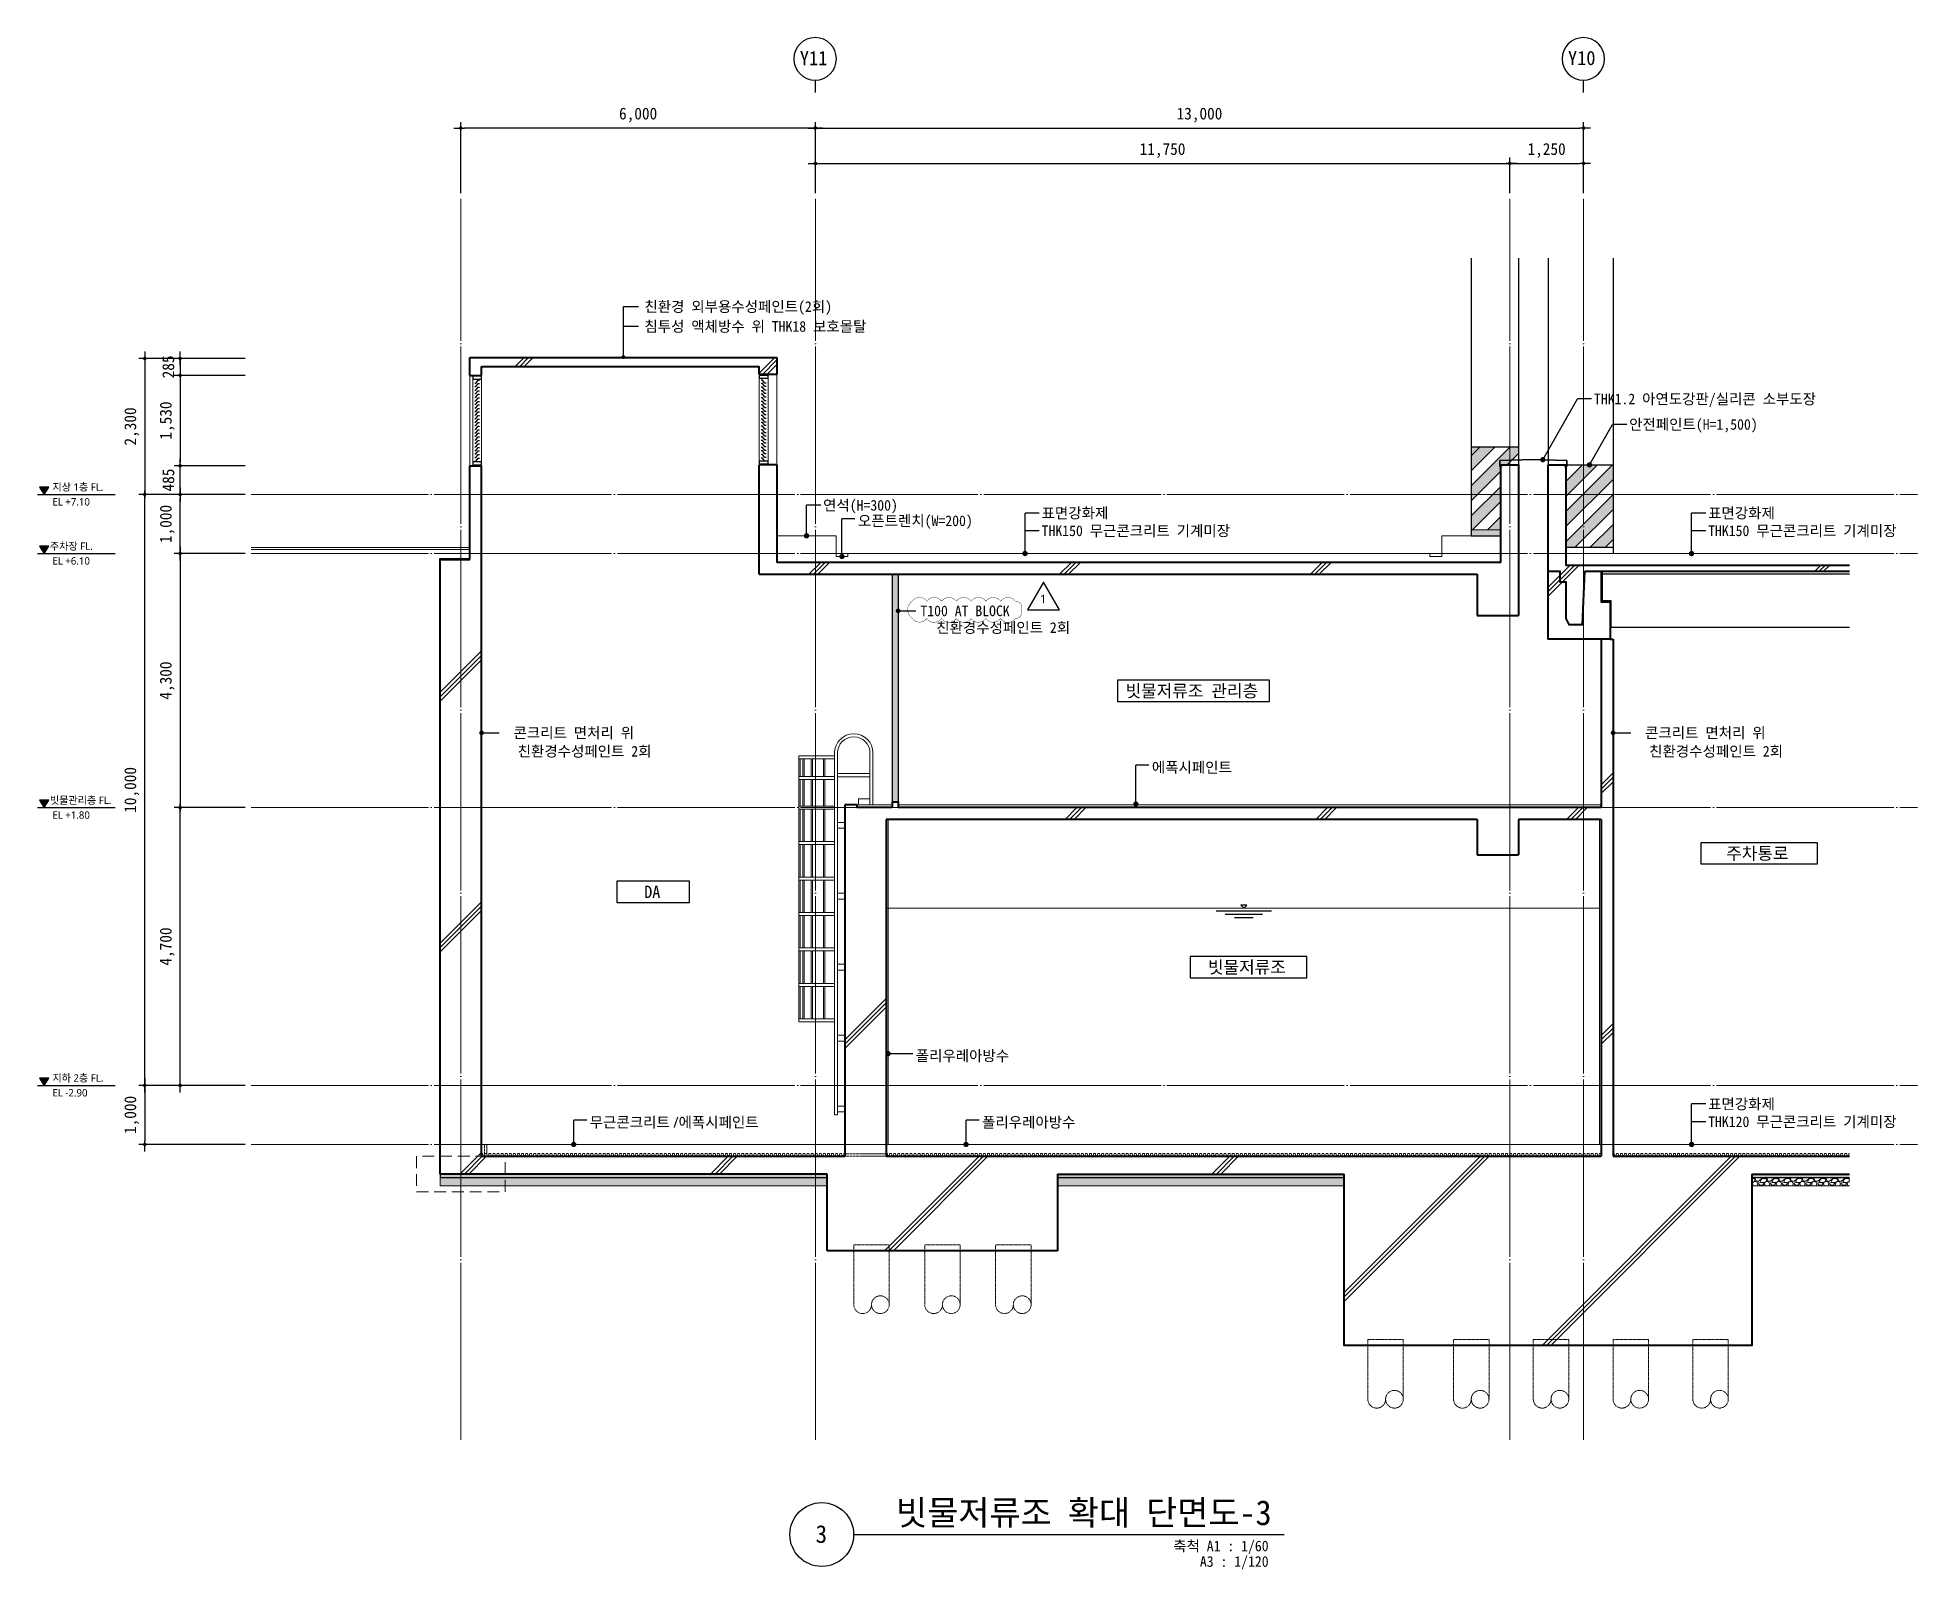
# Model space of a CAD drawing. Header units: inches. Extents: x 224105 to 519834, y 3350 to 70638.
# Drawn here: x 473676 to 505489, y 3350 to 29270 of the extents above; entities that cross this region are included whole.
import ezdxf
from ezdxf.enums import TextEntityAlignment as Align
from ezdxf.xclip import XClip

# ---------------------------------------------------------------- set-up
doc = ezdxf.new("R2010")
doc.units = ezdxf.units.IN
doc.header["$MEASUREMENT"] = 0
doc.header["$XCLIPFRAME"] = 2
for name, pattern in [('CEN', [62, 60, -1, 0, -1]), ('HID', [2, 1.1, -0.9]), ('HIDDEN', [0.375, 0.25, -0.125])]:
    doc.linetypes.add(name, pattern=pattern)
doc.layers.get('0').update_dxf_attribs({"linetype": 'CONTINUOUS'})
for name, color, linetype, lineweight in [('A-AXIS-BUBL', 7, 'CONTINUOUS', 25), ('A-AXIS-LINE', 1, 'CEN', 15), ('A-BORD-TEXT', 3, 'CONTINUOUS', 25), ('A-CONC-LIN1', 2, 'CONTINUOUS', 40), ('A-CONC-LIN2', 7, 'CONTINUOUS', 25), ('A-DIMS', 7, 'CONTINUOUS', 25), ('A-DWXM-WIND', 4, 'CONTINUOUS', 25), ('A-ELEV-LIN2', 7, 'CONTINUOUS', 25), ('A-ELEV-LIN3', 8, 'CONTINUOUS', 18), ('A-MKXS-LEAD', 7, 'CONTINUOUS', 25), ('A-MKXS-TEXT1', 3, 'CONTINUOUS', 25), ('A-MKXX-NAME', 3, 'CONTINUOUS', 25), ('A-MKXX-SYMB', 7, 'CONTINUOUS', 25), ('A-SECT-LIN1', 4, 'CONTINUOUS', 25), ('A-WAXM-BLOC', 3, 'CONTINUOUS', 25), ('A-XXXX-DRBD', 9, 'CONTINUOUS', 20), ('A-XXXX-FIN2', 6, 'CONTINUOUS', 20), ('A-XXXX-HATC', 8, 'CONTINUOUS', 18), ('A-XXXX-HID', 8, 'HIDDEN', 18), ('A-XXXX-SYMB', 7, 'CONTINUOUS', 25), ('A-XXXX-TXT1', 3, 'CONTINUOUS', 25), ('A-XXXX-TXT2', 3, 'CONTINUOUS', 25), ('A-XXXX-WAT1', 9, 'HID', 20), ('REV-202205', 20, 'CONTINUOUS', 25)]:
    doc.layers.add(name, color=color, linetype=linetype, lineweight=lineweight)
for name, color, linetype in [('A-SECT-LIN3', 255, 'CONTINUOUS'), ('SCREW', 6, 'CONTINUOUS'), ('SYMB', 7, 'CONTINUOUS'), ('TEXT', 7, 'CONTINUOUS')]:
    doc.layers.add(name, color=color, linetype=linetype)
doc.styles.add('HY울릉도L', font='H2GTRE.TTF')
doc.styles.add('돋움체', font='')
doc.styles.add('맑은고딕', font='malgun.ttf')
doc.styles.get('돋움체').set_extended_font_data('DotumChe')
doc.dimstyles.new('CDIM', dxfattribs={"dimtxt": 2, "dimasz": 0.6, "dimexe": 1, "dimexo": 1, "dimgap": 1, "dimtad": 1, "dimdec": 0, "dimrnd": 0.5, "dimzin": 0, "dimdsep": 32, "dimlunit": 6, "dimtxsty": 'HY울릉도L', "dimblk1": '_CIDOT', "dimblk2": '_CIDOT', "dimsah": 1, "dimcen": 4.5, "dimclrd": 2, "dimclre": 2, "dimclrt": 7, "dimadec": 0, "dimazin": 0, "dimtfac": 1, "dimtdec": 0, "dimtix": 1, "dimtmove": 2, "dimatfit": 1, "dimldrblk": '_CIDOT', "dimfxl": 1, "dimtolj": 1, "dimtzin": 0, "dimlwd": -1, "dimarcsym": 0})

msp = doc.modelspace()

# ---------------------------------------------------------------- texts
at = {"layer": 'A-MKXS-TEXT1'}
for s, style, p in [('친환경 외부용수성페인트(2회)', '돋움체', (483945.1, 24718.8)), ('침투성 액체방수 위 THK18 보호몰탈', '돋움체', (483945.1, 24382.9)), ('THK1.2 아연도강판/실리콘 소부도장', '돋움체', (500015.6, 23156.1)), ('안전페인트(H=1,500)', '돋움체', (500610.2, 22725.4)), ('연석(H=300)', '돋움체', (486969.1, 21356.8)), ('표면강화제', '돋움체', (490667.4, 21225.4)), ('표면강화제', '돋움체', (501947.3, 21225.4)), ('오픈트렌치(W=200)', '돋움체', (487559.2, 21094.7)), ('THK150 무근콘크리트 기계미장', '돋움체', (490667.4, 20925.4)), ('THK150 무근콘크리트 기계미장', '돋움체', (501947.3, 20925.4)), ('T100 AT BLOCK', '돋움체', (488615.7, 19569.7)), ('에폭시페인트', '돋움체', (492532.9, 16921.7)), ('폴리우레아방수', '맑은고딕', (488536.9, 12041.9)), ('표면강화제', '돋움체', (501947.3, 11225.4)), ('무근콘크리트 /에폭시페인트', '맑은고딕', (483019.7, 10917.4)), ('폴리우레아방수', '맑은고딕', (489659.2, 10917.4)), ('THK120 무근콘크리트 기계미장', '돋움체', (501947.3, 10925.4))]:
    msp.add_text(s, height=180, dxfattribs=dict(at, style=style)).set_placement(p, align=Align.MIDDLE_LEFT)
at = {"layer": 'A-MKXS-TEXT1', "style": '돋움체'}
for s, p in [('친환경수성페인트 2회', (491149.9, 19287.2)), ('콘크리트 면처리 위', (483770.2, 17506.2)), ('콘크리트 면처리 위', (502920.2, 17506.2)), ('친환경수성페인트 2회', (484065.5, 17194.6)), ('친환경수성페인트 2회', (503215.5, 17194.6))]:
    msp.add_text(s, height=180, dxfattribs=at).set_placement(p, align=Align.MIDDLE_RIGHT)
at = {"layer": 'A-MKXX-NAME', "style": '돋움체'}
for s, p in [('빗물저류조 관리층', (493209.7, 18215.1)), ('주차통로', (502781.1, 15466.6)), ('DA', (484079.1, 14815.1)), ('빗물저류조', (494141.5, 13540.1))]:
    msp.add_text(s, height=210, dxfattribs=at).set_placement(p, align=Align.MIDDLE_CENTER)
at = {"layer": 'A-XXXX-TXT1', "style": '돋움체'}
msp.add_text('빗물저류조 확대 단면도-3', height=420, dxfattribs=at).set_placement((494560, 3974.1), align=Align.BOTTOM_RIGHT)
msp.add_text('3', height=300, dxfattribs=at).set_placement((486940, 3946.6), align=Align.MIDDLE)
for s, p in [('축척 A1 : 1/60', (494509.4, 3836.8)), ('A3 : 1/120', (494509.4, 3574.1))]:
    msp.add_text(s, height=180, dxfattribs=at).set_placement(p, align=Align.TOP_RIGHT)
at = {"layer": 'A-XXXX-TXT2', "ltscale": 0.2, "style": '돋움체'}
for s, p in [('Y11', (486808.4, 28923.4)), ('Y10', (499808.4, 28923.4))]:
    msp.add_text(s, height=240, dxfattribs=at).set_placement(p, align=Align.MIDDLE)

# ---------------------------------------------------------------- blocks, each defined once
blk = doc.blocks.new('_CIDOT')
at = {"color": 0, "linetype": 'ByBlock'}
blk.add_line((2, 0), (-1, 0), dxfattribs=at)
at = {"color": 0, "linetype": 'ByBlock', "const_width": 0.5}
blk.add_lwpolyline([(-0.25, 0, 1), (0.25, 0, 1)], format="xyb", close=True, dxfattribs=at)
blk = doc.blocks.new('*D134')
at = {"layer": 'A-DIMS', "lineweight": -2, "transparency": 16777216}
for p, q in [((477189, 21540), (475389, 21540)), ((477189, 11540), (475389, 11540))]:
    blk.add_line(p, q, dxfattribs=at)
at = {"layer": 'A-DIMS', "transparency": 16777216}
blk.add_line((475489, 11600), (475489, 21480), dxfattribs=at)
at = {"layer": 'A-DIMS', "transparency": 16777216, "xscale": 60, "yscale": 60, "zscale": 60}
for p, rotation in [((475489, 21540), 90), ((475489, 11540), 270)]:
    blk.add_blockref('_CIDOT', p, dxfattribs=dict(at, rotation=rotation))
at = {"layer": 'A-DIMS', "color": 3, "transparency": 16777216, "insert": (475270, 16540), "char_height": 200, "attachment_point": 5, "rotation": 90, "style": '돋움체'}
blk.add_mtext('\\A1;10,000', dxfattribs=at)
blk = doc.blocks.new('*D135')
at = {"layer": 'A-DIMS', "lineweight": -2, "transparency": 16777216}
for p, q in [((477189, 16240), (475989, 16240)), ((477189, 11540), (475989, 11540))]:
    blk.add_line(p, q, dxfattribs=at)
at = {"layer": 'A-DIMS', "transparency": 16777216}
blk.add_line((476089, 11600), (476089, 16180), dxfattribs=at)
at = {"layer": 'A-DIMS', "transparency": 16777216, "xscale": 60, "yscale": 60, "zscale": 60}
for p, rotation in [((476089, 16240), 90), ((476089, 11540), 270)]:
    blk.add_blockref('_CIDOT', p, dxfattribs=dict(at, rotation=rotation))
at = {"layer": 'A-DIMS', "color": 3, "transparency": 16777216, "insert": (475870, 13890), "char_height": 200, "attachment_point": 5, "rotation": 90, "style": '돋움체'}
blk.add_mtext('\\A1;4,700', dxfattribs=at)
blk = doc.blocks.new('*D136')
at = {"layer": 'A-DIMS', "lineweight": -2, "transparency": 16777216}
for p, q in [((477189, 21540), (475989, 21540)), ((477189, 20540), (475989, 20540))]:
    blk.add_line(p, q, dxfattribs=at)
at = {"layer": 'A-DIMS', "transparency": 16777216}
blk.add_line((476089, 20600), (476089, 21480), dxfattribs=at)
at = {"layer": 'A-DIMS', "transparency": 16777216, "xscale": 60, "yscale": 60, "zscale": 60}
for p, rotation in [((476089, 21540), 90), ((476089, 20540), 270)]:
    blk.add_blockref('_CIDOT', p, dxfattribs=dict(at, rotation=rotation))
at = {"layer": 'A-DIMS', "color": 3, "transparency": 16777216, "insert": (475870, 21040), "char_height": 200, "attachment_point": 5, "rotation": 90, "style": '돋움체'}
blk.add_mtext('\\A1;1,000', dxfattribs=at)
blk = doc.blocks.new('*D137')
at = {"layer": 'A-DIMS', "lineweight": -2, "transparency": 16777216}
for p, q in [((477189, 11540), (475389, 11540)), ((477189, 10540), (475389, 10540))]:
    blk.add_line(p, q, dxfattribs=at)
at = {"layer": 'A-DIMS', "transparency": 16777216}
blk.add_line((475489, 11480), (475489, 10600), dxfattribs=at)
at = {"layer": 'A-DIMS', "transparency": 16777216, "xscale": 60, "yscale": 60, "zscale": 60}
for p, rotation in [((475489, 11540), 90), ((475489, 10540), 270)]:
    blk.add_blockref('_CIDOT', p, dxfattribs=dict(at, rotation=rotation))
at = {"layer": 'A-DIMS', "color": 3, "transparency": 16777216, "insert": (475270, 11040), "char_height": 200, "attachment_point": 5, "rotation": 90, "style": '돋움체'}
blk.add_mtext('\\A1;1,000', dxfattribs=at)
blk = doc.blocks.new('*D138')
at = {"layer": 'A-DIMS', "lineweight": -2, "transparency": 16777216}
for p, q in [((477189, 20540), (475989, 20540)), ((477189, 16240), (475989, 16240))]:
    blk.add_line(p, q, dxfattribs=at)
at = {"layer": 'A-DIMS', "transparency": 16777216}
blk.add_line((476089, 20480), (476089, 16300), dxfattribs=at)
at = {"layer": 'A-DIMS', "transparency": 16777216, "xscale": 60, "yscale": 60, "zscale": 60}
for p, rotation in [((476089, 20540), 90), ((476089, 16240), 270)]:
    blk.add_blockref('_CIDOT', p, dxfattribs=dict(at, rotation=rotation))
at = {"layer": 'A-DIMS', "color": 3, "transparency": 16777216, "insert": (475870, 18390), "char_height": 200, "attachment_point": 5, "rotation": 90, "style": '돋움체'}
blk.add_mtext('\\A1;4,300', dxfattribs=at)
blk = doc.blocks.new('A$C36533B92')
at = {"layer": 'A-AXIS-BUBL', "ltscale": 0.2}
blk.add_line((0, -210), (0, 0), dxfattribs=at)
blk.add_circle((4, 360), 360, dxfattribs=at)
blk = doc.blocks.new('A$C1EF06538')
at = {"color": 7}
for p, q in [((0, 0), (-26, 25)), ((26, 25), (-26, 25)), ((0, 0), (26, 25)), ((235, -27), (-235, -27)), ((157, -54), (-157, -54)), ((78, -81), (-78, -81))]:
    blk.add_line(p, q, dxfattribs=at)
blk = doc.blocks.new('*D139')
at = {"layer": 'A-DIMS', "lineweight": -2, "transparency": 16777216}
for p, q in [((486839, 26640), (486839, 27840)), ((499839, 26640), (499839, 27840))]:
    blk.add_line(p, q, dxfattribs=at)
at = {"layer": 'A-DIMS', "transparency": 16777216}
blk.add_line((486899, 27740), (499779, 27740), dxfattribs=at)
at = {"layer": 'A-DIMS', "transparency": 16777216, "xscale": 60, "yscale": 60, "zscale": 60, "rotation": 180}
blk.add_blockref('_CIDOT', (486839, 27740), dxfattribs=at)
at = {"layer": 'A-DIMS', "transparency": 16777216, "xscale": 60, "yscale": 60, "zscale": 60}
blk.add_blockref('_CIDOT', (499839, 27740), dxfattribs=at)
at = {"layer": 'A-DIMS', "color": 3, "transparency": 16777216, "insert": (493339, 27959), "char_height": 200, "attachment_point": 5, "style": '돋움체'}
blk.add_mtext('\\A1;13,000', dxfattribs=at)
blk = doc.blocks.new('*D140')
at = {"layer": 'A-DIMS', "lineweight": -2, "transparency": 16777216}
for p, q in [((486839, 26640), (486839, 27240)), ((498589, 26640), (498589, 27240))]:
    blk.add_line(p, q, dxfattribs=at)
at = {"layer": 'A-DIMS', "transparency": 16777216}
blk.add_line((486899, 27140), (498529, 27140), dxfattribs=at)
at = {"layer": 'A-DIMS', "transparency": 16777216, "xscale": 60, "yscale": 60, "zscale": 60, "rotation": 180}
blk.add_blockref('_CIDOT', (486839, 27140), dxfattribs=at)
at = {"layer": 'A-DIMS', "transparency": 16777216, "xscale": 60, "yscale": 60, "zscale": 60}
blk.add_blockref('_CIDOT', (498589, 27140), dxfattribs=at)
at = {"layer": 'A-DIMS', "color": 3, "transparency": 16777216, "insert": (492714, 27359), "char_height": 200, "attachment_point": 5, "style": '돋움체'}
blk.add_mtext('\\A1;11,750', dxfattribs=at)
blk = doc.blocks.new('*D141')
at = {"layer": 'A-DIMS', "lineweight": -2, "transparency": 16777216}
for p, q in [((498589, 26640), (498589, 27240)), ((499839, 26640), (499839, 27240))]:
    blk.add_line(p, q, dxfattribs=at)
at = {"layer": 'A-DIMS', "transparency": 16777216}
blk.add_line((498649, 27140), (499779, 27140), dxfattribs=at)
at = {"layer": 'A-DIMS', "transparency": 16777216, "xscale": 60, "yscale": 60, "zscale": 60, "rotation": 180}
blk.add_blockref('_CIDOT', (498589, 27140), dxfattribs=at)
at = {"layer": 'A-DIMS', "transparency": 16777216, "xscale": 60, "yscale": 60, "zscale": 60}
blk.add_blockref('_CIDOT', (499839, 27140), dxfattribs=at)
at = {"layer": 'A-DIMS', "color": 3, "transparency": 16777216, "insert": (499214, 27359), "char_height": 200, "attachment_point": 5, "style": '돋움체'}
blk.add_mtext('\\A1;1,250', dxfattribs=at)
blk = doc.blocks.new('입단면LEVEL1')
at = {"layer": 'SYMB', "linetype": 'ByBlock'}
blk.add_line((0, 0), (26.26, 0), dxfattribs=at)
blk.add_lwpolyline([(0.64, 2.5), (2.24, 0), (3.84, 2.5)], close=True, dxfattribs=at)
blk.add_solid([(0.64, 2.5), (3.84, 2.5), (2.24, 0)], dxfattribs=at)
at = {"layer": 'TEXT', "style": '돋움체'}
for tag, p in [('층레벨', (5.03, 1.28)), ('LEVEL', (5.85, -2.99))]:
    blk.add_attdef(tag, p, '', height=2.5, dxfattribs=at)
blk = doc.blocks.new('A$C00587857')
at = {"layer": 'A-ELEV-LIN3'}
h = blk.add_hatch(color=256, dxfattribs=at)
h.dxf.hatch_style = 1
h.paths.add_polyline_path([(-127, 1400), (0, 1400), (0, 1273)], flags=17)
h.paths.add_polyline_path([(0, 764), (-636, 1400), (-382, 1400), (0, 1018)])
h.paths.add_polyline_path([(-1145, 1400), (-891, 1400), (0, 509), (0, 255)])
h.paths.add_polyline_path([(-1655, 1400), (-255, 0), (0, 0), (-1400, 1400)])
h.paths.add_polyline_path([(-1800, 1036), (-764, 0), (-509, 0), (-1800, 1291)])
h.paths.add_polyline_path([(-1800, 527), (-1800, 782), (-1018, 0), (-1273, 0)], flags=17)
h.paths.add_polyline_path([(-1527, 0), (-1782, 0), (-1800, 18), (-1800, 273)])
blk.add_line((-1600, 327), (-1600, 327), dxfattribs=at)
for points in [[(-1800, 1036), (-764, 0), (-509, 0), (-1800, 1291)], [(-1655, 1400), (-255, 0), (0, 0), (-1400, 1400)], [(0, 764), (-636, 1400), (-382, 1400), (0, 1018)], [(-127, 1400), (0, 1400), (0, 1273)], [(-1800, 527), (-1800, 782), (-1018, 0), (-1273, 0)], [(-1527, 0), (-1782, 0), (-1800, 18), (-1800, 273)]]:
    blk.add_lwpolyline(points, close=True, dxfattribs=at)
blk.add_lwpolyline([(-1145, 1400), (-891, 1400), (0, 509), (0, 255), (-1145, 1400)], dxfattribs=at)
blk = doc.blocks.new('*D133')
at = {"layer": 'A-DIMS', "lineweight": -2, "transparency": 16777216}
for p, q in [((477189, 23840), (475389, 23840)), ((477189, 21540), (475389, 21540))]:
    blk.add_line(p, q, dxfattribs=at)
at = {"layer": 'A-DIMS', "transparency": 16777216}
blk.add_line((475489, 23780), (475489, 21600), dxfattribs=at)
at = {"layer": 'A-DIMS', "transparency": 16777216, "xscale": 60, "yscale": 60, "zscale": 60}
for p, rotation in [((475489, 23840), 90), ((475489, 21540), 270)]:
    blk.add_blockref('_CIDOT', p, dxfattribs=dict(at, rotation=rotation))
at = {"layer": 'A-DIMS', "color": 3, "transparency": 16777216, "insert": (475270, 22690), "char_height": 200, "attachment_point": 5, "rotation": 90, "style": '돋움체'}
blk.add_mtext('\\A1;2,300', dxfattribs=at)
blk = doc.blocks.new('*D130')
at = {"layer": 'A-DIMS', "lineweight": -2, "transparency": 16777216}
for p, q in [((477189, 22025), (475989, 22025)), ((477189, 21540), (475989, 21540))]:
    blk.add_line(p, q, dxfattribs=at)
at = {"layer": 'A-DIMS', "transparency": 16777216}
for p, q in [((476089, 22085), (476089, 22145)), ((476089, 21540), (476089, 22025)), ((476089, 21480), (476089, 21420))]:
    blk.add_line(p, q, dxfattribs=at)
at = {"layer": 'A-DIMS', "transparency": 16777216, "xscale": 60, "yscale": 60, "zscale": 60}
for p, rotation in [((476089, 22025), 270), ((476089, 21540), 90)]:
    blk.add_blockref('_CIDOT', p, dxfattribs=dict(at, rotation=rotation))
at = {"layer": 'A-DIMS', "color": 3, "transparency": 16777216, "insert": (475889, 21783), "char_height": 200, "attachment_point": 5, "rotation": 90, "style": '돋움체'}
blk.add_mtext('\\A1;485', dxfattribs=at)
blk = doc.blocks.new('*D131')
at = {"layer": 'A-DIMS', "lineweight": -2, "transparency": 16777216}
for p, q in [((477189, 23555), (475989, 23555)), ((477189, 22025), (475989, 22025))]:
    blk.add_line(p, q, dxfattribs=at)
at = {"layer": 'A-DIMS', "transparency": 16777216}
blk.add_line((476089, 23495), (476089, 22085), dxfattribs=at)
at = {"layer": 'A-DIMS', "transparency": 16777216, "xscale": 60, "yscale": 60, "zscale": 60}
for p, rotation in [((476089, 23555), 90), ((476089, 22025), 270)]:
    blk.add_blockref('_CIDOT', p, dxfattribs=dict(at, rotation=rotation))
at = {"layer": 'A-DIMS', "color": 3, "transparency": 16777216, "insert": (475870, 22790), "char_height": 200, "attachment_point": 5, "rotation": 90, "style": '돋움체'}
blk.add_mtext('\\A1;1,530', dxfattribs=at)
blk = doc.blocks.new('*D132')
at = {"layer": 'A-DIMS', "transparency": 16777216}
for p, q in [((476089, 23900), (476089, 23960)), ((476089, 23840), (476089, 23555)), ((476089, 23495), (476089, 23435))]:
    blk.add_line(p, q, dxfattribs=at)
at = {"layer": 'A-DIMS', "lineweight": -2, "transparency": 16777216}
for p, q in [((477189, 23840), (475989, 23840)), ((477189, 23555), (475989, 23555))]:
    blk.add_line(p, q, dxfattribs=at)
at = {"layer": 'A-DIMS', "transparency": 16777216, "xscale": 60, "yscale": 60, "zscale": 60}
for p, rotation in [((476089, 23840), 270), ((476089, 23555), 90)]:
    blk.add_blockref('_CIDOT', p, dxfattribs=dict(at, rotation=rotation))
at = {"layer": 'A-DIMS', "color": 3, "transparency": 16777216, "insert": (475889, 23698), "char_height": 200, "attachment_point": 5, "rotation": 90, "style": '돋움체'}
blk.add_mtext('\\A1;285', dxfattribs=at)
blk = doc.blocks.new('*D142')
at = {"layer": 'A-DIMS', "lineweight": -2, "transparency": 16777216}
for p, q in [((480839, 26640), (480839, 27840)), ((486839, 26640), (486839, 27840))]:
    blk.add_line(p, q, dxfattribs=at)
at = {"layer": 'A-DIMS', "transparency": 16777216}
blk.add_line((486779, 27740), (480899, 27740), dxfattribs=at)
at = {"layer": 'A-DIMS', "transparency": 16777216, "xscale": 60, "yscale": 60, "zscale": 60, "rotation": 180}
blk.add_blockref('_CIDOT', (480839, 27740), dxfattribs=at)
at = {"layer": 'A-DIMS', "transparency": 16777216, "xscale": 60, "yscale": 60, "zscale": 60}
blk.add_blockref('_CIDOT', (486839, 27740), dxfattribs=at)
at = {"layer": 'A-DIMS', "color": 3, "transparency": 16777216, "insert": (483839, 27959), "char_height": 200, "attachment_point": 5, "style": '돋움체'}
blk.add_mtext('\\A1;6,000', dxfattribs=at)
blk = doc.blocks.new('SCREW')
at = {"layer": 'SCREW'}
for p, q in [((2650, -805), (2658, -805)), ((2658, -805), (2650, -805)), ((2650, -805), (2650, -805)), ((2652, -793), (2653, -793)), ((2653, -793), (2652, -793)), ((2654, -793), (2652, -793)), ((2656, -794), (2652, -794)), ((2652, -794), (2653, -794)), ((2653, -795), (2652, -794)), ((2656, -795), (2652, -796)), ((2652, -796), (2653, -795)), ((2656, -796), (2652, -797)), ((2652, -797), (2653, -796)), ((2653, -796), (2652, -796)), ((2653, -797), (2652, -797)), ((2656, -798), (2652, -798)), ((2652, -798), (2653, -798)), ((2653, -798), (2652, -798)), ((2656, -799), (2652, -800)), ((2652, -800), (2653, -799)), ((2656, -800), (2652, -801)), ((2652, -801), (2653, -800)), ((2653, -800), (2652, -800)), ((2656, -801), (2652, -802)), ((2653, -801), (2652, -801)), ((2653, -802), (2652, -802)), ((2652, -802), (2653, -802)), ((2656, -803), (2652, -803)), ((2653, -804), (2652, -803)), ((2652, -803), (2653, -803)), ((2656, -804), (2652, -805)), ((2652, -805), (2653, -804)), ((2653, -790), (2654, -789)), ((2653, -790), (2654, -790)), ((2653, -793), (2653, -790)), ((2653, -794), (2653, -793)), ((2653, -793), (2654, -793)), ((2653, -793), (2654, -793)), ((2653, -794), (2656, -794)), ((2656, -794), (2653, -795)), ((2653, -795), (2656, -795)), ((2653, -795), (2653, -795)), ((2656, -796), (2653, -796)), ((2653, -796), (2656, -796)), ((2653, -796), (2653, -796)), ((2656, -797), (2653, -797)), ((2653, -798), (2656, -797)), ((2653, -798), (2653, -797)), ((2656, -798), (2653, -798)), ((2653, -799), (2653, -798)), ((2656, -799), (2653, -800)), ((2653, -799), (2656, -799)), ((2653, -800), (2656, -800)), ((2653, -800), (2653, -800)), ((2656, -801), (2653, -801)), ((2653, -802), (2656, -801)), ((2653, -802), (2653, -801)), ((2656, -802), (2653, -802)), ((2653, -803), (2656, -802)), ((2653, -803), (2653, -802)), ((2656, -803), (2653, -804)), ((2653, -804), (2656, -804)), ((2653, -804), (2653, -804)), ((2654, -789), (2654, -793)), ((2654, -793), (2655, -793)), ((2654, -793), (2654, -793)), ((2654, -807), (2654, -806)), ((2654, -806), (2654, -806)), ((2655, -806), (2654, -806)), ((2655, -807), (2655, -806)), ((2656, -794), (2656, -791)), ((2656, -794), (2656, -794)), ((2656, -794), (2656, -795)), ((2656, -794), (2656, -794)), ((2656, -795), (2656, -795)), ((2656, -795), (2656, -796)), ((2656, -796), (2656, -797)), ((2656, -796), (2656, -796)), ((2656, -796), (2656, -796)), ((2656, -797), (2656, -797)), ((2656, -797), (2656, -798)), ((2656, -797), (2656, -797)), ((2656, -798), (2656, -798)), ((2656, -798), (2656, -799)), ((2656, -798), (2656, -799)), ((2656, -799), (2656, -800)), ((2656, -799), (2656, -800)), ((2656, -799), (2656, -799)), ((2656, -799), (2656, -799)), ((2656, -800), (2656, -800)), ((2656, -800), (2656, -801)), ((2656, -801), (2656, -801)), ((2656, -801), (2656, -802)), ((2656, -801), (2656, -801)), ((2656, -801), (2656, -801)), ((2656, -802), (2656, -802)), ((2656, -802), (2656, -803)), ((2656, -802), (2656, -802)), ((2656, -803), (2656, -803)), ((2656, -803), (2656, -804)), ((2656, -803), (2656, -804)), ((2656, -804), (2656, -804)), ((2656, -804), (2656, -805)), ((2656, -804), (2656, -804)), ((2658, -805), (2658, -805))]:
    blk.add_line(p, q, dxfattribs=at)
for centre, radius, start, end in [((2654, -802), 4.99, 221.1042, 318.8958), ((2654, -790), 1.65, 57.5313, 85.5597), ((2653, -791), 2.84, 358.1657, 42.9584), ((2652, -791), 3.22, 327.4176, 0.6916)]:
    blk.add_arc(centre, radius, start, end, dxfattribs=at)
blk = doc.blocks.new('PIs4')
at = {"layer": 'SCREW'}
blk.add_blockref('SCREW', (-2654, 805), dxfattribs=at)
blk = doc.blocks.new('A$C098F3C96')
at = {"layer": 'REV-202205'}
blk.add_lwpolyline([(2252, 3900), (0, 0), (4504, 0)], close=True, dxfattribs=at)
at = {"layer": 'A-BORD-TEXT', "style": '맑은고딕'}
blk.add_text('1', height=1250, dxfattribs=at).set_placement((2227, 1534), align=Align.MIDDLE)

# ---------------------------------------------------------------- dimensions: what is measured, and where the dimension line sits
at = {"layer": 'A-DIMS'}
for base, p1, p2, angle, picture, middle in [((480839.1, 27740.1), (486839.1, 26540.1), (480839.1, 26540.1), 180, '*D142', (483839.1, 27959.2)), ((475489.1, 21540.1), (477289.1, 23840.1), (477289.1, 21540.1), 270, '*D133', (475270.1, 22690.1)), ((476089.1, 23555.1), (477289.1, 23840.1), (477289.1, 23555.1), 270, '*D132', (475889, 23697.6)), ((476089.1, 22025.1), (477289.1, 23555.1), (477289.1, 22025.1), 270, '*D131', (475870.1, 22790.1)), ((476089.1, 22025.1), (477289.1, 21540.1), (477289.1, 22025.1), 90, '*D130', (475889, 21782.6)), ((475489.1, 21540.1), (477289.1, 11540.1), (477289.1, 21540.1), 90, '*D134', (475270.1, 16540.1)), ((476089.1, 21540.1), (477289.1, 20540.1), (477289.1, 21540.1), 90, '*D136', (475870.1, 21040.1)), ((476089.1, 16240.1), (477289.1, 20540.1), (477289.1, 16240.1), 270, '*D138', (475870.1, 18390.1)), ((476089.1, 16240.1), (477289.1, 11540.1), (477289.1, 16240.1), 90, '*D135', (475870.1, 13890.1)), ((475489.1, 10540.1), (477289.1, 11540.1), (477289.1, 10540.1), 90, '*D137', (475270.1, 11040.1))]:
    dim = msp.add_linear_dim(base=base, p1=p1, p2=p2, angle=angle, dimstyle='CDIM', override={"dimscale": 100, "dimtxsty": '돋움체', "dimclrd": 256, "dimclre": 256, "dimclrt": 3}, dxfattribs=at)
    dim.commit()
    dim.dimension.update_dxf_attribs({"geometry": picture, "text_midpoint": middle})
for base, p1, p2, picture, middle in [((499839.1, 27740.1), (486839.1, 26540.1), (499839.1, 26540.1), '*D139', (493339.1, 27959.2)), ((498589.1, 27140.1), (486839.1, 26540.1), (498589.1, 26540.1), '*D140', (492714.1, 27359.2)), ((499839.1, 27140.1), (498589.1, 26540.1), (499839.1, 26540.1), '*D141', (499214.1, 27359.2))]:
    dim = msp.add_linear_dim(base=base, p1=p1, p2=p2, dimstyle='CDIM', override={"dimscale": 100, "dimtxsty": '돋움체', "dimclrd": 256, "dimclre": 256, "dimclrt": 3}, dxfattribs=at)
    dim.commit()
    dim.dimension.update_dxf_attribs({"geometry": picture, "text_midpoint": middle})

# ---------------------------------------------------------------- hatches: boundary and pattern name
at = {"layer": 'A-ELEV-LIN3'}
h = msp.add_hatch(dxfattribs=at)
h.set_pattern_fill('DOTS', color=256, scale=10)
h.set_pattern_definition([(0, (0, 0), (7.9375, 15.875), [0, -15.875])])
h.paths.add_polyline_path([(488239.1, 16340.1), (488239.1, 20190.1), (488139.1, 20190.1), (488139.1, 16340.1)])
at = {"layer": 'A-MKXS-LEAD'}
h = msp.add_hatch(color=256, dxfattribs=at)
edge = h.paths.add_edge_path()
edge.add_arc((483589.1, 23864.3), 33.3, 0, 360)
h = msp.add_hatch(color=256, dxfattribs=at)
edge = h.paths.add_edge_path()
edge.add_arc((488239.1, 19569.7), 40, 0, 360)
h = msp.add_hatch(color=256, dxfattribs=at)
edge = h.paths.add_edge_path()
edge.add_arc((481189.1, 17506.2), 40, 0, 360)
h = msp.add_hatch(color=256, dxfattribs=at)
edge = h.paths.add_edge_path()
edge.add_arc((500339.1, 17506.2), 40, 0, 360)
at = {"layer": 'A-XXXX-HATC'}
h = msp.add_hatch(dxfattribs=at)
h.set_pattern_fill('CONC', color=256, scale=100)
h.set_pattern_definition([(45, (0, 0), (-2121.32, 2121.32), []), (45, (0, 75), (-2121.32, 2121.32), []), (45, (0, 150), (-2121.32, 2121.32), [])])
h.paths.add_polyline_path([(486189.1, 22040.1), (485889.1, 22040.1), (485889.1, 20190.1), (498039.1, 20190.1), (498039.1, 19490.1), (498739.1, 19490.1), (498739.1, 22040.1), (498439.1, 22040.1), (498439.1, 20390.1), (486189.1, 20390.1)])
h.paths.add_polyline_path([(490939.1, 10040.1), (495789.1, 10040.1), (495789.1, 7140.1), (502689.1, 7140.1), (502689.1, 10040.1), (504339.1, 10040.1), (504339.1, 10340.1), (500339.1, 10340.1), (500339.1, 19090.1), (500289.1, 19090.1), (500139.1, 19090.1), (500139.1, 16240.1), (488339.1, 16240.1), (488339.1, 16340.1), (488139.1, 16340.1), (488139.1, 16240.1), (487538.7, 16240.1), (487538.7, 16290.2), (487338.7, 16290.2), (487339.1, 10340.1), (481189.1, 10340.1), (481189.1, 22025.1), (480989.1, 22025.1), (480989.1, 20440.1), (480489.1, 20440.1), (480489.1, 10040.1), (487039.1, 10040.1), (487039.1, 8740.1), (490939.1, 8740.1)])
h.paths.add_polyline_path([(488039.1, 10340.1), (488038.7, 16040.1), (498039.1, 16040.1), (498039.1, 15440.1), (498739.1, 15440.1), (498739.1, 16040.1), (500139.1, 16040.1), (500139.1, 10340.1)], flags=16)
h.paths.add_polyline_path([(500289.1, 19720.1), (500139.1, 19720.1), (500139.1, 20240.1), (499859.1, 20240.1), (499819.1, 19340.1), (499589.1, 19340.1), (499539.1, 19440.1), (499539.1, 20060.1), (499439.1, 20060.1), (499439.1, 20240.1), (499239.1, 20240.1), (499239.1, 19090.1), (500289.1, 19090.1)], flags=17)
h.paths.add_polyline_path([(499539.1, 22040.1), (499239.1, 22040.1), (499239.1, 20240.1), (499439.1, 20240.1), (499439.1, 20060.1), (499539.1, 20060.1), (499539.1, 19440.1), (499589.1, 19340.1), (499819.1, 19340.1), (499859.1, 20240.1), (500139.1, 20240.1), (504339.1, 20240.1), (504339.1, 20340.1), (499539.1, 20340.1)])
h.paths.add_polyline_path([(486189.1, 23855.1), (480989.1, 23855.1), (480989.1, 23555.1), (481189.1, 23555.1), (481189.1, 23705.1), (485889.1, 23705.1), (485889.1, 23570.1), (486189.1, 23570.1)])
h = msp.add_hatch(dxfattribs=at)
h.set_pattern_fill('DOTS', color=256, scale=100)
h.set_pattern_definition([(0, (349842.84, 89673.096), (3.125, 6.25), [0, -6.25])])
h.paths.add_polyline_path([(480489.1, 10040.1), (480489.1, 9980.1), (487039.1, 9980.1), (487039.1, 10040.1)])
h = msp.add_hatch(dxfattribs=at)
h.set_pattern_fill('GRAVEL', color=256, scale=200)
h.set_pattern_definition([(228.012788, (349986.84, 89873.096), (-1600, -1800), [26.9072, -2663.8176]), (184.969741, (349968.84, 89853.096), (2400, 200), [46.1736, -4571.18495]), (132.510447, (349922.84, 89849.096), (2000, -2200), [32.5576, -3223.20652]), (267.273689, (349844.84, 89799.096), (200, 4000), [42.0476, -4162.7116]), (292.833654, (349842.84, 89757.096), (-1000, 2400), [41.231, -4081.87463]), (357.273689, (349858.84, 89719.096), (-4000, 200), [42.0476, -4162.7116]), (37.6942405, (349900.84, 89717.096), (-2600, -2000), [55.6058, -5504.9697]), (72.2553284, (349944.84, 89751.096), (1400, 4400), [52.4976, -5197.2643]), (121.4295656, (349960.84, 89801.096), (-1600, 2600), [42.19, -4176.81462]), (175.236358, (349938.84, 89837.096), (2200, -200), [48.1664, -2360.15252]), (222.397438, (349890.84, 89841.096), (-2400, -2200), [62.2896, -6166.675]), (138.814075, (350042.84, 89797.096), (-1400, 1200), [21.2602, -2104.76896]), (171.4692344, (350026.84, 89811.096), (2600, -400), [40.4474, -4004.30228]), (225, (349986.84, 89817.1), (-2e-14, -200), [28.2842, -254.5585]), (203.19859, (349972.84, 89841.096), (1000, 400), [15.2316, -1507.92302]), (291.80141, (349958.84, 89835.096), (-200, 600), [21.5406, -1055.49236]), (30.963757, (349966.84, 89815.096), (600, 400), [34.9858, -1131.20458]), (161.56505, (349996.84, 89833.096), (400, -200), [25.2982, -607.15733]), (16.38954, (349842.84, 89835.096), (2000, 600), [35.44, -3508.56903]), (70.346176, (349876.84, 89845.096), (-800, -2200), [29.7322, -2943.48155]), (293.19859, (349996.84, 89873.096), (-400, 1000), [30.463, -1492.69162]), (343.61046, (350008.84, 89845.096), (-2000, 600), [35.44, -3508.56903]), (339.443955, (349842.84, 89711.096), (-1000, 400), [34.176, -1674.62475]), (294.775141, (349874.84, 89699.096), (-1000, 2200), [28.6356, -2834.92861]), (66.80141, (349998.84, 89673.096), (400, 1000), [30.463, -1492.69162]), (17.354025, (350010.84, 89701.096), (-2600, -800), [33.5262, -3319.08472]), (69.443955, (349900.84, 89673.096), (-400, -1000), [17.088, -1691.71275]), (101.309932, (349986.84, 89673.096), (-200, 800), [10.198, -1009.6059]), (165.963757, (349984.84, 89683.096), (600, -200), [41.231, -783.39013]), (186.009006, (349944.84, 89693.096), (2000, 200), [38.21, -3782.78463]), (303.690068, (349966.84, 89797.096), (-200, 400), [28.8444, -692.26586]), (353.1572266, (349982.84, 89773.096), (3400, -400), [50.3588, -4985.51252]), (60.945396, (350032.84, 89767.096), (-800, -1400), [20.5912, -2038.53483]), (90, (350042.84, 89785.1), (-200, 200), [12, -188]), (120.256437, (349940.84, 89699.096), (800, -1400), [27.7848, -2750.704]), (48.012788, (349926.84, 89723.096), (1600, 1800), [53.8144, -2636.9104]), (0, (349962.84, 89763.1), (200, 200), [52, -148]), (325.3048465, (350014.84, 89763.096), (2000, -1400), [31.6228, -3130.65486]), (254.054604, (350040.84, 89745.096), (-200, -800), [29.1204, -1426.90158]), (207.6459754, (350032.84, 89717.096), (-3800, -2000), [47.413, -4693.89484]), (175.426079, (349990.84, 89695.096), (-2600, 200), [50.1598, -4965.81468])])
h.paths.add_polyline_path([(480489.1, 9980.1), (480489.1, 9840.1), (487039.1, 9840.1), (487039.1, 9980.1)])
h = msp.add_hatch(dxfattribs=at)
h.set_pattern_fill('DOTS', color=256, scale=100)
h.set_pattern_definition([(0, (360292.84, 89673.096), (3.125, 6.25), [0, -6.25])])
h.paths.add_polyline_path([(490939.1, 10040.1), (490939.1, 9980.1), (495789.1, 9980.1), (495789.1, 10040.1)])
h = msp.add_hatch(dxfattribs=at)
h.set_pattern_fill('GRAVEL', color=256, scale=200)
h.set_pattern_definition([(228.012788, (360436.84, 89873.096), (-1600, -1800), [26.9072, -2663.8176]), (184.969741, (360418.84, 89853.096), (2400, 200), [46.1736, -4571.18495]), (132.510447, (360372.84, 89849.096), (2000, -2200), [32.5576, -3223.20652]), (267.273689, (360294.84, 89799.096), (200, 4000), [42.0476, -4162.7116]), (292.833654, (360292.84, 89757.096), (-1000, 2400), [41.231, -4081.87463]), (357.273689, (360308.84, 89719.096), (-4000, 200), [42.0476, -4162.7116]), (37.6942405, (360350.84, 89717.096), (-2600, -2000), [55.6058, -5504.9697]), (72.2553284, (360394.84, 89751.096), (1400, 4400), [52.4976, -5197.2643]), (121.4295656, (360410.84, 89801.096), (-1600, 2600), [42.19, -4176.81462]), (175.236358, (360388.84, 89837.096), (2200, -200), [48.1664, -2360.15252]), (222.397438, (360340.84, 89841.096), (-2400, -2200), [62.2896, -6166.675]), (138.814075, (360492.84, 89797.096), (-1400, 1200), [21.2602, -2104.76896]), (171.4692344, (360476.84, 89811.096), (2600, -400), [40.4474, -4004.30228]), (225, (360436.84, 89817.1), (-2e-14, -200), [28.2842, -254.5585]), (203.19859, (360422.84, 89841.096), (1000, 400), [15.2316, -1507.92302]), (291.80141, (360408.84, 89835.096), (-200, 600), [21.5406, -1055.49236]), (30.963757, (360416.84, 89815.096), (600, 400), [34.9858, -1131.20458]), (161.56505, (360446.84, 89833.096), (400, -200), [25.2982, -607.15733]), (16.38954, (360292.84, 89835.096), (2000, 600), [35.44, -3508.56903]), (70.346176, (360326.84, 89845.096), (-800, -2200), [29.7322, -2943.48155]), (293.19859, (360446.84, 89873.096), (-400, 1000), [30.463, -1492.69162]), (343.61046, (360458.84, 89845.096), (-2000, 600), [35.44, -3508.56903]), (339.443955, (360292.84, 89711.096), (-1000, 400), [34.176, -1674.62475]), (294.775141, (360324.84, 89699.096), (-1000, 2200), [28.6356, -2834.92861]), (66.80141, (360448.84, 89673.096), (400, 1000), [30.463, -1492.69162]), (17.354025, (360460.84, 89701.096), (-2600, -800), [33.5262, -3319.08472]), (69.443955, (360350.84, 89673.096), (-400, -1000), [17.088, -1691.71275]), (101.309932, (360436.84, 89673.096), (-200, 800), [10.198, -1009.6059]), (165.963757, (360434.84, 89683.096), (600, -200), [41.231, -783.39013]), (186.009006, (360394.84, 89693.096), (2000, 200), [38.21, -3782.78463]), (303.690068, (360416.84, 89797.096), (-200, 400), [28.8444, -692.26586]), (353.1572266, (360432.84, 89773.096), (3400, -400), [50.3588, -4985.51252]), (60.945396, (360482.84, 89767.096), (-800, -1400), [20.5912, -2038.53483]), (90, (360492.84, 89785.1), (-200, 200), [12, -188]), (120.256437, (360390.84, 89699.096), (800, -1400), [27.7848, -2750.704]), (48.012788, (360376.84, 89723.096), (1600, 1800), [53.8144, -2636.9104]), (0, (360412.84, 89763.1), (200, 200), [52, -148]), (325.3048465, (360464.84, 89763.096), (2000, -1400), [31.6228, -3130.65486]), (254.054604, (360490.84, 89745.096), (-200, -800), [29.1204, -1426.90158]), (207.6459754, (360482.84, 89717.096), (-3800, -2000), [47.413, -4693.89484]), (175.426079, (360440.84, 89695.096), (-2600, 200), [50.1598, -4965.81468])])
h.paths.add_polyline_path([(490939.1, 9980.1), (490939.1, 9840.1), (495789.1, 9840.1), (495789.1, 9980.1)])
h = msp.add_hatch(dxfattribs=at)
h.set_pattern_fill('DOTS', color=256, scale=100)
h.set_pattern_definition([(0, (372742.84, 89673.096), (3.125, 6.25), [0, -6.25])])
h.paths.add_polyline_path([(504339.1, 9980.1), (504339.1, 10040.1), (502689.1, 10040.1), (502689.1, 9980.1)])
h = msp.add_hatch(dxfattribs=at)
h.set_pattern_fill('GRAVEL', color=256, scale=200)
h.set_pattern_definition([(228.012788, (372886.84, 89873.096), (-1600, -1800), [26.9072, -2663.8176]), (184.969741, (372868.84, 89853.096), (2400, 200), [46.1736, -4571.18495]), (132.510447, (372822.84, 89849.096), (2000, -2200), [32.5576, -3223.20652]), (267.273689, (372744.84, 89799.096), (200, 4000), [42.0476, -4162.7116]), (292.833654, (372742.84, 89757.096), (-1000, 2400), [41.231, -4081.87463]), (357.273689, (372758.84, 89719.096), (-4000, 200), [42.0476, -4162.7116]), (37.6942405, (372800.84, 89717.096), (-2600, -2000), [55.6058, -5504.9697]), (72.2553284, (372844.84, 89751.096), (1400, 4400), [52.4976, -5197.2643]), (121.4295656, (372860.84, 89801.096), (-1600, 2600), [42.19, -4176.81462]), (175.236358, (372838.84, 89837.096), (2200, -200), [48.1664, -2360.15252]), (222.397438, (372790.84, 89841.096), (-2400, -2200), [62.2896, -6166.675]), (138.814075, (372942.84, 89797.096), (-1400, 1200), [21.2602, -2104.76896]), (171.4692344, (372926.84, 89811.096), (2600, -400), [40.4474, -4004.30228]), (225, (372886.84, 89817.1), (-2e-14, -200), [28.2842, -254.5585]), (203.19859, (372872.84, 89841.096), (1000, 400), [15.2316, -1507.92302]), (291.80141, (372858.84, 89835.096), (-200, 600), [21.5406, -1055.49236]), (30.963757, (372866.84, 89815.096), (600, 400), [34.9858, -1131.20458]), (161.56505, (372896.84, 89833.096), (400, -200), [25.2982, -607.15733]), (16.38954, (372742.84, 89835.096), (2000, 600), [35.44, -3508.56903]), (70.346176, (372776.84, 89845.096), (-800, -2200), [29.7322, -2943.48155]), (293.19859, (372896.84, 89873.096), (-400, 1000), [30.463, -1492.69162]), (343.61046, (372908.84, 89845.096), (-2000, 600), [35.44, -3508.56903]), (339.443955, (372742.84, 89711.096), (-1000, 400), [34.176, -1674.62475]), (294.775141, (372774.84, 89699.096), (-1000, 2200), [28.6356, -2834.9286]), (66.80141, (372898.84, 89673.096), (400, 1000), [30.463, -1492.69162]), (17.354025, (372910.84, 89701.096), (-2600, -800), [33.5262, -3319.08472]), (69.443955, (372800.84, 89673.096), (-400, -1000), [17.088, -1691.71275]), (101.309932, (372886.84, 89673.096), (-200, 800), [10.198, -1009.6059]), (165.963757, (372884.84, 89683.096), (600, -200), [41.231, -783.39013]), (186.009006, (372844.84, 89693.096), (2000, 200), [38.21, -3782.78463]), (303.690068, (372866.84, 89797.096), (-200, 400), [28.8444, -692.26586]), (353.1572266, (372882.84, 89773.096), (3400, -400), [50.3588, -4985.51252]), (60.945396, (372932.84, 89767.096), (-800, -1400), [20.5912, -2038.53483]), (90, (372942.84, 89785.1), (-200, 200), [12, -188]), (120.256437, (372840.84, 89699.096), (800, -1400), [27.7848, -2750.704]), (48.012788, (372826.84, 89723.096), (1600, 1800), [53.8144, -2636.9104]), (0, (372862.84, 89763.1), (200, 200), [52, -148]), (325.304846, (372914.84, 89763.096), (2000, -1400), [31.6228, -3130.65486]), (254.054604, (372940.84, 89745.096), (-200, -800), [29.1204, -1426.90158]), (207.6459754, (372932.84, 89717.096), (-3800, -2000), [47.413, -4693.89484]), (175.426079, (372890.84, 89695.096), (-2600, 200), [50.1598, -4965.81468])])
h.paths.add_polyline_path([(504339.1, 9840.1), (504339.1, 9980.1), (502689.1, 9980.1), (502689.1, 9840.1)])

# ---------------------------------------------------------------- linework, layer by layer
at = {"color": 5}
msp.add_lwpolyline([(498989.1, 22132.8), (498419.6, 22116.2), (498419.6, 22010.1), (498437.1, 22010.1), (498437.1, 22000.1, 0.4142136), (498438, 21999.2), (498438.1, 21999.2, 0.4472438), (498439, 22000.2), (498438.2, 22007.2), (498437.7, 22007.1), (498438.5, 22000.2, -0.4472438), (498438.1, 21999.7), (498438, 21999.7, -0.4142136), (498437.6, 22000.1), (498437.6, 22010.6), (498420.1, 22010.6), (498420.1, 22115.7), (498989.1, 22132.4), (499558.1, 22115.7), (499558.1, 22010.6), (499540.6, 22010.6), (499540.6, 22000.1, -0.4142136), (499540.2, 21999.7), (499540.1, 21999.7, -0.4472438), (499539.7, 22000.2), (499540.5, 22007.1), (499540, 22007.2), (499539.2, 22000.2, 0.4472438), (499540.1, 21999.2), (499540.2, 21999.2, 0.4142136), (499541.1, 22000.1), (499541.1, 22010.1), (499558.6, 22010.1), (499558.6, 22116.2)], format="xyb", close=True, dxfattribs=at)
at = {"layer": 'A-AXIS-LINE', "ltscale": 50}
for p, q in [((480839.1, 5540.1), (480839.1, 26540.1)), ((486839.1, 5540.1), (486839.1, 26540.1)), ((498589.1, 5540.1), (498589.1, 26540.1)), ((499839.1, 5540.1), (499839.1, 26540.1)), ((477289.1, 21540.1), (505489.1, 21540.1)), ((477289.1, 20540.1), (505489.1, 20540.1)), ((477289.1, 20540.1), (494209.3, 20540.1)), ((477289.1, 16240.1), (505489.1, 16240.1)), ((477289.1, 11540.1), (505489.1, 11540.1)), ((477289.1, 10540.1), (505489.1, 10540.1))]:
    msp.add_line(p, q, dxfattribs=at)
at = {"layer": 'A-CONC-LIN1'}
for p, q in [((480989.1, 23855.1), (486189.1, 23855.1)), ((480989.1, 23555.1), (480989.1, 23855.1)), ((480989.1, 23555.1), (481189.1, 23555.1)), ((481189.1, 23705.1), (485889.1, 23705.1)), ((481189.1, 23555.1), (481189.1, 23705.1)), ((485889.1, 23570.1), (485889.1, 23705.1)), ((486189.1, 23570.1), (485889.1, 23570.1)), ((486189.1, 23855.1), (486189.1, 23570.1)), ((480989.1, 22025.1), (481189.1, 22025.1)), ((480989.1, 20440.1), (480989.1, 22025.1)), ((481189.1, 10340.1), (481189.1, 22025.1)), ((485889.1, 20190.1), (485889.1, 22040.1)), ((486189.1, 22040.1), (485889.1, 22040.1)), ((498439.1, 20390.1), (498439.1, 22040.1)), ((498439.1, 22040.1), (498739.1, 22040.1)), ((498739.1, 22040.1), (498739.1, 19490.1)), ((499239.1, 20240.1), (499239.1, 22040.1)), ((499239.1, 22040.1), (499539.1, 22040.1)), ((499539.1, 22040.1), (499539.1, 20340.1)), ((480489.1, 10040.1), (480489.1, 20440.1)), ((480489.1, 20440.1), (480989.1, 20440.1)), ((498439.1, 20390.1), (486189.1, 20390.1)), ((485889.1, 20190.1), (498039.1, 20190.1)), ((498039.1, 20190.1), (498039.1, 19490.1)), ((504339.1, 20340.1), (499539.1, 20340.1)), ((500139.1, 20240.1), (504339.1, 20240.1)), ((498039.1, 19490.1), (498739.1, 19490.1)), ((500139.1, 19090.1), (500139.1, 16240.1)), ((500289.1, 19090.1), (500339.1, 19090.1)), ((500339.1, 19090.1), (500339.1, 10340.1)), ((487338.7, 16290.2), (487339.1, 10340.1)), ((487538.7, 16290.2), (487338.7, 16290.2)), ((487538.7, 16290.1), (487538.7, 16240.1)), ((488139.1, 16240.1), (487538.7, 16240.1)), ((488139.1, 16340.1), (488139.1, 16240.1)), ((500139.1, 16240.1), (488239.1, 16240.1)), ((488038.7, 16040.1), (488039.1, 10340.1)), ((498039.1, 16040.1), (498039.1, 15440.1)), ((498739.1, 16040.1), (498739.1, 15440.1)), ((500139.1, 16040.1), (500139.1, 10340.1)), ((498039.1, 15440.1), (498739.1, 15440.1)), ((481189.1, 10340.1), (487339.1, 10340.1)), ((488039.1, 10340.1), (500139.1, 10340.1)), ((500339.1, 10340.1), (504339.1, 10340.1)), ((487039.1, 10040.1), (480489.1, 10040.1)), ((487039.1, 8740.1), (487039.1, 10040.1)), ((490939.1, 10040.1), (495789.1, 10040.1)), ((490939.1, 10040.1), (490939.1, 8740.1)), ((502689.1, 10040.1), (504339.1, 10040.1)), ((490939.1, 8740.1), (487039.1, 8740.1))]:
    msp.add_line(p, q, dxfattribs=at)
for points in [[(486189.1, 22040.1), (486189.1, 20390.1)], [(488139.1, 16340.1), (488239.1, 16340.1), (488239.1, 16240.1)], [(498039.1, 16040.1), (488038.7, 16040.1)], [(500139.1, 16040.1), (498739.1, 16040.1)], [(502689.1, 10040.1), (502689.1, 7140.1), (495789.1, 7140.1), (495789.1, 10040.1)]]:
    msp.add_lwpolyline(points, dxfattribs=at)
msp.add_lwpolyline([(499859.1, 20240.1), (500139.1, 20240.1), (500139.1, 19720.1), (500289.1, 19720.1), (500289.1, 19090.1), (499239.1, 19090.1), (499239.1, 20240.1), (499439.1, 20240.1), (499439.1, 20060.1), (499539.1, 20060.1), (499539.1, 19440.1), (499589.1, 19340.1), (499819.1, 19340.1)], close=True, dxfattribs=at)
at = {"layer": 'A-CONC-LIN2'}
msp.add_line((486189.1, 20540.1), (486189.1, 20408.2), dxfattribs=at)
msp.add_lwpolyline([(480979.1, 20640.1), (480979.1, 20462.3), (480966.9, 20450.1), (480479.1, 20450.1), (480479.1, 19440.1), (480489.1, 19440.1)], dxfattribs=at)
at = {"layer": 'A-DWXM-WIND'}
for points in [[(485889.1, 23555.1), (485889.1, 23505.1), (486039.1, 23505.1), (486039.1, 23555.1)], [(481039.1, 23540.1), (481039.1, 23490.1), (481189.1, 23490.1), (481189.1, 23540.1)], [(481039.1, 22090.1), (481039.1, 22040.1), (481189.1, 22040.1), (481189.1, 22090.1)], [(485889.1, 22105.1), (485889.1, 22055.1), (486039.1, 22055.1), (486039.1, 22105.1)]]:
    msp.add_lwpolyline(points, close=True, dxfattribs=at)
at = {"layer": 'A-ELEV-LIN2'}
for p, q in [((497939.1, 25540.1), (497939.1, 20840.1)), ((498739.1, 25540.1), (498739.1, 22040.1)), ((499239.1, 25540.1), (499239.1, 22040.1)), ((500339.1, 25540.1), (500339.1, 20540.1)), ((504339.1, 20190.1), (500159.1, 20190.1))]:
    msp.add_line(p, q, dxfattribs=at)
msp.add_lwpolyline([(504339.1, 19290.1), (500309.1, 19290.1), (500309.1, 19740.1), (500159.1, 19740.1), (500159.1, 20240.1), (504339.1, 20240.1)], dxfattribs=at)
at = {"layer": 'A-ELEV-LIN3'}
for p, q in [((480989.1, 22025.1), (480989.1, 23555.1)), ((486189.1, 22040.1), (486189.1, 23570.1)), ((481039.1, 23490.1), (481039.1, 22090.1)), ((481189.1, 22090.1), (481189.1, 23490.1)), ((485889.1, 23505.1), (485889.1, 22105.1)), ((486039.1, 22105.1), (486039.1, 23505.1)), ((497939.1, 22340.1), (498739.1, 22340.1)), ((499539.1, 22040.1), (500339.1, 22040.1)), ((497939.1, 20940.1), (498439.1, 20940.1)), ((499739.1, 20640.1), (500339.1, 20640.1)), ((486560.7, 17065.2), (486560.7, 16765.2)), ((486582.9, 17065.2), (486582.9, 16765.2)), ((486624.3, 17065.2), (486624.3, 16765.2)), ((486646.5, 17065.2), (486646.5, 16765.2)), ((486769.9, 17065.2), (486769.9, 16765.2)), ((486792.1, 17065.2), (486792.1, 16765.2)), ((486977.6, 17065.2), (486977.6, 16765.2)), ((486999.8, 17065.2), (486999.8, 16765.2)), ((487163.3, 17164.8), (487163.3, 11040.2)), ((487214.1, 17164.8), (487214.1, 11040.2)), ((487763.3, 17164.8), (487763.3, 16290.2)), ((487814.1, 17164.8), (487814.1, 16290.2)), ((486560.7, 16715.2), (486560.7, 16265.2)), ((486582.9, 16715.2), (486582.9, 16265.2)), ((486624.3, 16715.2), (486624.3, 16265.2)), ((486646.5, 16715.2), (486646.5, 16265.2)), ((486769.9, 16715.2), (486769.9, 16265.2)), ((486792.1, 16715.2), (486792.1, 16265.2)), ((486977.6, 16715.2), (486977.6, 16265.2)), ((486999.8, 16715.2), (486999.8, 16265.2)), ((487763.3, 16820.2), (487214.1, 16820.2)), ((487763.3, 16760.2), (487214.1, 16760.2)), ((487568.7, 16390.2), (487763.3, 16390.2)), ((487568.7, 16390.2), (487568.7, 16290.2)), ((487568.7, 16290.2), (487814.1, 16290.2)), ((487683.7, 16290.2), (487763.3, 16290.2)), ((487814.1, 16290.2), (487763.3, 16290.2)), ((486560.7, 16215.2), (486560.7, 15665.2)), ((486582.9, 16215.2), (486582.9, 15665.2)), ((486624.3, 16215.2), (486624.3, 15665.2)), ((486646.5, 16215.2), (486646.5, 15665.2)), ((486769.9, 16215.2), (486769.9, 15665.2)), ((486792.1, 16215.2), (486792.1, 15665.2)), ((486977.6, 16215.2), (486977.6, 15665.2)), ((486999.8, 16215.2), (486999.8, 15665.2)), ((487338.7, 15990.2), (487214.1, 15990.2)), ((486560.7, 15615.2), (486560.7, 15065.2)), ((486582.9, 15615.2), (486582.9, 15065.2)), ((486624.3, 15615.2), (486624.3, 15065.2)), ((486646.5, 15615.2), (486646.5, 15065.2)), ((486769.9, 15615.2), (486769.9, 15065.2)), ((486792.1, 15615.2), (486792.1, 15065.2)), ((486977.6, 15615.2), (486977.6, 15065.2)), ((486999.8, 15615.2), (486999.8, 15065.2)), ((487338.7, 15890.2), (487214.1, 15890.2)), ((486560.7, 15015.2), (486560.7, 14465.2)), ((486582.9, 15015.2), (486582.9, 14465.2)), ((486624.3, 15015.2), (486624.3, 14465.2)), ((486646.5, 15015.2), (486646.5, 14465.2)), ((486769.9, 15015.2), (486769.9, 14465.2)), ((486792.1, 15015.2), (486792.1, 14465.2)), ((486977.6, 15015.2), (486977.6, 14465.2)), ((486999.8, 15015.2), (486999.8, 14465.2)), ((487338.7, 14790.2), (487214.1, 14790.2)), ((487338.7, 14690.2), (487214.1, 14690.2)), ((486560.7, 14415.2), (486560.7, 13865.2)), ((486582.9, 14415.2), (486582.9, 13865.2)), ((486624.3, 14415.2), (486624.3, 13865.2)), ((486646.5, 14415.2), (486646.5, 13865.2)), ((486769.9, 14415.2), (486769.9, 13865.2)), ((486792.1, 14415.2), (486792.1, 13865.2)), ((486977.6, 14415.2), (486977.6, 13865.2)), ((486999.8, 14415.2), (486999.8, 13865.2)), ((486560.7, 13815.2), (486560.7, 13265.2)), ((486582.9, 13815.2), (486582.9, 13265.2)), ((486624.3, 13815.2), (486624.3, 13265.2)), ((486646.5, 13815.2), (486646.5, 13265.2)), ((486769.9, 13815.2), (486769.9, 13265.2)), ((486792.1, 13815.2), (486792.1, 13265.2)), ((486977.6, 13815.2), (486977.6, 13265.2)), ((486999.8, 13815.2), (486999.8, 13265.2)), ((487338.7, 13590.2), (487214.1, 13590.2)), ((487338.7, 13490.2), (487214.1, 13490.2)), ((486560.7, 13215.2), (486560.7, 12665.2)), ((486582.9, 13215.2), (486582.9, 12665.2)), ((486624.3, 13215.2), (486624.3, 12665.2)), ((486646.5, 13215.2), (486646.5, 12665.2)), ((486769.9, 13215.2), (486769.9, 12665.2)), ((486792.1, 13215.2), (486792.1, 12665.2)), ((486977.6, 13215.2), (486977.6, 12665.2)), ((486999.8, 13215.2), (486999.8, 12665.2)), ((486558.7, 12665.2), (486558.7, 12615.2)), ((486558.7, 12615.2), (487163.3, 12615.2)), ((487338.7, 12390.2), (487214.1, 12390.2)), ((487338.7, 12290.2), (487214.1, 12290.2)), ((487338.7, 11190.2), (487214.1, 11190.2)), ((487214.1, 11040.2), (487163.3, 11040.2)), ((487338.7, 11090.2), (487214.1, 11090.2))]:
    msp.add_line(p, q, dxfattribs=at)
for points in [[(486558.7, 17065.2), (487163.3, 17065.2), (487163.3, 17115.2), (486558.7, 17115.2)], [(486558.7, 16715.2), (487163.3, 16715.2), (487163.3, 16765.2), (486558.7, 16765.2)], [(486558.7, 16265.2), (487163.3, 16265.2), (487163.3, 16215.2), (486558.7, 16215.2)], [(486558.7, 15665.2), (487163.3, 15665.2), (487163.3, 15615.2), (486558.7, 15615.2)], [(486558.7, 15065.2), (487163.3, 15065.2), (487163.3, 15015.2), (486558.7, 15015.2)], [(486558.7, 14465.2), (487163.3, 14465.2), (487163.3, 14415.2), (486558.7, 14415.2)], [(486558.7, 13865.2), (487163.3, 13865.2), (487163.3, 13815.2), (486558.7, 13815.2)], [(486558.7, 13265.2), (487163.3, 13265.2), (487163.3, 13215.2), (486558.7, 13215.2)]]:
    msp.add_lwpolyline(points, close=True, dxfattribs=at)
msp.add_lwpolyline([(486558.7, 12665.2), (487163.3, 12665.2)], dxfattribs=at)
for radius in [325.4, 274.6]:
    msp.add_arc((487488.7, 17164.8), radius, 0, 180, dxfattribs=at)
at = {"layer": 'A-MKXS-LEAD'}
for p, q in [((499148.9, 22128.2), (499735.6, 23156.1)), ((499975.6, 23156.1), (499735.6, 23156.1)), ((499939.1, 22040.1), (500330.2, 22725.4)), ((500570.2, 22725.4), (500330.2, 22725.4)), ((486689.1, 20840.1), (486689.1, 21356.8)), ((486929.1, 21356.8), (486689.1, 21356.8)), ((487289.1, 20490.1), (487289.1, 21129.7)), ((487509.2, 21129.7), (487289.1, 21129.7)), ((490387.4, 20540.1), (490387.4, 21225.4)), ((490627.4, 21225.4), (490387.4, 21225.4)), ((501667.3, 20540.1), (501667.3, 21225.4)), ((501907.3, 21225.4), (501667.3, 21225.4)), ((490627.4, 20925.4), (490387.4, 20925.4)), ((501907.3, 20925.4), (501667.3, 20925.4)), ((492262.8, 16301), (492262.8, 16956.7)), ((492482.9, 16956.7), (492262.8, 16956.7)), ((488486.9, 12076.9), (488069.1, 12076.9)), ((501667.3, 10540.1), (501667.3, 11225.4)), ((501907.3, 11225.4), (501667.3, 11225.4)), ((482749.6, 10540.1), (482749.6, 10952.4)), ((482969.7, 10952.4), (482749.6, 10952.4)), ((489389.1, 10540.1), (489389.1, 10952.4)), ((489609.2, 10952.4), (489389.1, 10952.4)), ((501907.3, 10925.4), (501667.3, 10925.4))]:
    msp.add_line(p, q, dxfattribs=at)
for points in [[(483589.1, 23855.1), (483589.1, 24718.8), (483845.1, 24718.8)], [(483845.1, 24382.9), (483589.1, 24382.9)], [(488239.1, 19569.7), (488536.8, 19569.7), (488536.8, 19569.7)], [(481189.1, 17506.2), (481486.8, 17506.2), (481486.8, 17506.2)], [(500339.1, 17506.2), (500636.8, 17506.2), (500636.8, 17506.2)]]:
    msp.add_lwpolyline(points, dxfattribs=at)
at = {"layer": 'A-MKXS-LEAD', "const_width": 45}
for points in [[(499171.4, 22128.2, -1), (499126.4, 22128.2, -1)], [(499961.6, 22040.1, -1), (499916.6, 22040.1, -1)], [(486711.6, 20840.1, -1), (486666.6, 20840.1, -1)], [(487311.6, 20490.1, -1), (487266.6, 20490.1, -1)], [(490409.9, 20540.1, -1), (490364.9, 20540.1, -1)], [(501689.8, 20540.1, -1), (501644.8, 20540.1, -1)], [(492285.3, 16301, -1), (492240.3, 16301, -1)], [(488091.6, 12076.9, -1), (488046.6, 12076.9, -1)], [(482772.1, 10540.1, -1), (482727.1, 10540.1, -1)], [(489411.6, 10540.1, -1), (489366.6, 10540.1, -1)], [(501689.8, 10540.1, -1), (501644.8, 10540.1, -1)]]:
    msp.add_lwpolyline(points, format="xyb", close=True, dxfattribs=at)
at = {"layer": 'A-MKXX-SYMB'}
for points in [[(491951.2, 18035.1), (494526.7, 18035.1), (494526.7, 18395.1), (491951.2, 18395.1)], [(501822.6, 15286.6), (503798.1, 15286.6), (503798.1, 15646.6), (501822.6, 15646.6)], [(483480.4, 14635.1), (484705.9, 14635.1), (484705.9, 14995.1), (483480.4, 14995.1)], [(493183, 13360.1), (495158.5, 13360.1), (495158.5, 13720.1), (493183, 13720.1)]]:
    msp.add_lwpolyline(points, close=True, dxfattribs=at)
at = {"layer": 'A-SECT-LIN1'}
for points in [[(481074.1, 23425.1), (481094.1, 23425.1), (481134.1, 23475.1), (481154.1, 23475.1)], [(481074.1, 23365.1), (481094.1, 23365.1), (481134.1, 23415.1), (481154.1, 23415.1)], [(481074.1, 23305.1), (481094.1, 23305.1), (481134.1, 23355.1), (481154.1, 23355.1)], [(481074.1, 23245.1), (481094.1, 23245.1), (481134.1, 23295.1), (481154.1, 23295.1)], [(481074.1, 23185.1), (481094.1, 23185.1), (481134.1, 23235.1), (481154.1, 23235.1)], [(486004.1, 23425.1), (485984.1, 23425.1), (485944.1, 23475.1), (485924.1, 23475.1)], [(486004.1, 23365.1), (485984.1, 23365.1), (485944.1, 23415.1), (485924.1, 23415.1)], [(486004.1, 23305.1), (485984.1, 23305.1), (485944.1, 23355.1), (485924.1, 23355.1)], [(486004.1, 23245.1), (485984.1, 23245.1), (485944.1, 23295.1), (485924.1, 23295.1)], [(486004.1, 23185.1), (485984.1, 23185.1), (485944.1, 23235.1), (485924.1, 23235.1)], [(481074.1, 23125.1), (481094.1, 23125.1), (481134.1, 23175.1), (481154.1, 23175.1)], [(481074.1, 23065.1), (481094.1, 23065.1), (481134.1, 23115.1), (481154.1, 23115.1)], [(481074.1, 23005.1), (481094.1, 23005.1), (481134.1, 23055.1), (481154.1, 23055.1)], [(481074.1, 22945.1), (481094.1, 22945.1), (481134.1, 22995.1), (481154.1, 22995.1)], [(481074.1, 22885.1), (481094.1, 22885.1), (481134.1, 22935.1), (481154.1, 22935.1)], [(486004.1, 23125.1), (485984.1, 23125.1), (485944.1, 23175.1), (485924.1, 23175.1)], [(486004.1, 23065.1), (485984.1, 23065.1), (485944.1, 23115.1), (485924.1, 23115.1)], [(486004.1, 23005.1), (485984.1, 23005.1), (485944.1, 23055.1), (485924.1, 23055.1)], [(486004.1, 22945.1), (485984.1, 22945.1), (485944.1, 22995.1), (485924.1, 22995.1)], [(486004.1, 22885.1), (485984.1, 22885.1), (485944.1, 22935.1), (485924.1, 22935.1)], [(481074.1, 22825.1), (481094.1, 22825.1), (481134.1, 22875.1), (481154.1, 22875.1)], [(481074.1, 22765.1), (481094.1, 22765.1), (481134.1, 22815.1), (481154.1, 22815.1)], [(481074.1, 22705.1), (481094.1, 22705.1), (481134.1, 22755.1), (481154.1, 22755.1)], [(481074.1, 22645.1), (481094.1, 22645.1), (481134.1, 22695.1), (481154.1, 22695.1)], [(481074.1, 22585.1), (481094.1, 22585.1), (481134.1, 22635.1), (481154.1, 22635.1)], [(486004.1, 22825.1), (485984.1, 22825.1), (485944.1, 22875.1), (485924.1, 22875.1)], [(486004.1, 22765.1), (485984.1, 22765.1), (485944.1, 22815.1), (485924.1, 22815.1)], [(486004.1, 22705.1), (485984.1, 22705.1), (485944.1, 22755.1), (485924.1, 22755.1)], [(486004.1, 22645.1), (485984.1, 22645.1), (485944.1, 22695.1), (485924.1, 22695.1)], [(486004.1, 22585.1), (485984.1, 22585.1), (485944.1, 22635.1), (485924.1, 22635.1)], [(481074.1, 22525.1), (481094.1, 22525.1), (481134.1, 22575.1), (481154.1, 22575.1)], [(481074.1, 22465.1), (481094.1, 22465.1), (481134.1, 22515.1), (481154.1, 22515.1)], [(481074.1, 22405.1), (481094.1, 22405.1), (481134.1, 22455.1), (481154.1, 22455.1)], [(481074.1, 22345.1), (481094.1, 22345.1), (481134.1, 22395.1), (481154.1, 22395.1)], [(481074.1, 22285.1), (481094.1, 22285.1), (481134.1, 22335.1), (481154.1, 22335.1)], [(481074.1, 22225.1), (481094.1, 22225.1), (481134.1, 22275.1), (481154.1, 22275.1)], [(486004.1, 22525.1), (485984.1, 22525.1), (485944.1, 22575.1), (485924.1, 22575.1)], [(486004.1, 22465.1), (485984.1, 22465.1), (485944.1, 22515.1), (485924.1, 22515.1)], [(486004.1, 22405.1), (485984.1, 22405.1), (485944.1, 22455.1), (485924.1, 22455.1)], [(486004.1, 22345.1), (485984.1, 22345.1), (485944.1, 22395.1), (485924.1, 22395.1)], [(486004.1, 22285.1), (485984.1, 22285.1), (485944.1, 22335.1), (485924.1, 22335.1)], [(486004.1, 22225.1), (485984.1, 22225.1), (485944.1, 22275.1), (485924.1, 22275.1)], [(481074.1, 22165.1), (481094.1, 22165.1), (481134.1, 22215.1), (481154.1, 22215.1)], [(481074.1, 22105.1), (481094.1, 22105.1), (481134.1, 22155.1), (481154.1, 22155.1)], [(486004.1, 22165.1), (485984.1, 22165.1), (485944.1, 22215.1), (485924.1, 22215.1)], [(486004.1, 22105.1), (485984.1, 22105.1), (485944.1, 22155.1), (485924.1, 22155.1)]]:
    msp.add_lwpolyline(points, dxfattribs=at)
at = {"layer": 'A-SECT-LIN3'}
for p, q in [((480489.1, 10040.1), (480489.1, 9980.1)), ((480489.1, 9980.1), (487039.1, 9980.2)), ((490939.1, 9980.1), (495789.1, 9980.1)), ((502689.1, 9980.1), (504339.1, 9980.1))]:
    msp.add_line(p, q, dxfattribs=at)
at = {"layer": 'A-WAXM-BLOC'}
for p, q in [((488139.1, 20190.1), (488139.1, 16340.1)), ((488239.1, 20190.1), (488239.1, 16340.1))]:
    msp.add_line(p, q, dxfattribs=at)
at = {"layer": 'A-XXXX-DRBD'}
for points in [[(487339.1, 10385.1), (487320.9, 10385.1), (487312.2, 10340.1), (487291.7, 10340.1), (487283, 10385.1), (487251.9, 10385.1), (487243.2, 10340.1), (487222.7, 10340.1), (487213.9, 10385.1), (487182.9, 10385.1), (487174.1, 10340.1), (487153.6, 10340.1), (487144.9, 10385.1), (487113.8, 10385.1), (487105.1, 10340.1), (487084.6, 10340.1), (487075.9, 10385.1), (487044.8, 10385.1), (487036.1, 10340.1), (487015.6, 10340.1), (487006.8, 10385.1), (486975.8, 10385.1), (486967, 10340.1), (486946.5, 10340.1), (486937.8, 10385.1), (486906.7, 10385.1), (486898, 10340.1), (486877.5, 10340.1), (486868.8, 10385.1), (486837.7, 10385.1), (486829, 10340.1), (486808.5, 10340.1), (486799.7, 10385.1), (486768.7, 10385.1), (486759.9, 10340.1), (486739.4, 10340.1), (486730.7, 10385.1), (486699.6, 10385.1), (486690.9, 10340.1), (486670.4, 10340.1), (486661.7, 10385.1), (486630.6, 10385.1), (486621.9, 10340.1), (486601.4, 10340.1), (486592.6, 10385.1), (486561.6, 10385.1), (486552.8, 10340.1), (486532.3, 10340.1), (486523.6, 10385.1), (486492.5, 10385.1), (486483.8, 10340.1), (486463.3, 10340.1), (486454.6, 10385.1), (486423.5, 10385.1), (486414.8, 10340.1), (486394.3, 10340.1), (486385.5, 10385.1), (486354.5, 10385.1), (486345.7, 10340.1), (486325.2, 10340.1), (486316.5, 10385.1), (486285.4, 10385.1), (486276.7, 10340.1), (486256.2, 10340.1), (486247.5, 10385.1), (486216.4, 10385.1), (486207.7, 10340.1), (486187.2, 10340.1), (486178.4, 10385.1), (486147.4, 10385.1), (486138.6, 10340.1), (486118.1, 10340.1), (486109.4, 10385.1), (486078.3, 10385.1), (486069.6, 10340.1), (486049.1, 10340.1), (486040.4, 10385.1), (486009.3, 10385.1), (486000.6, 10340.1), (485980.1, 10340.1), (485971.3, 10385.1), (485940.3, 10385.1), (485931.5, 10340.1), (485911, 10340.1), (485902.3, 10385.1), (485871.2, 10385.1), (485862.5, 10340.1), (485842, 10340.1), (485833.3, 10385.1), (485802.2, 10385.1), (485793.5, 10340.1), (485773, 10340.1), (485764.2, 10385.1), (485733.2, 10385.1), (485724.4, 10340.1), (485703.9, 10340.1), (485695.2, 10385.1), (485664.1, 10385.1), (485655.4, 10340.1), (485634.9, 10340.1), (485626.2, 10385.1), (485595.1, 10385.1), (485586.4, 10340.1), (485565.9, 10340.1), (485557.1, 10385.1), (485526.1, 10385.1), (485517.3, 10340.1), (485496.8, 10340.1), (485488.1, 10385.1), (485457, 10385.1), (485448.3, 10340.1), (485427.8, 10340.1), (485419.1, 10385.1), (485388, 10385.1), (485379.3, 10340.1), (485358.8, 10340.1), (485350, 10385.1), (485319, 10385.1), (485310.2, 10340.1), (485289.7, 10340.1), (485281, 10385.1), (485249.9, 10385.1), (485241.2, 10340.1), (485220.7, 10340.1), (485212, 10385.1), (485180.9, 10385.1), (485172.2, 10340.1), (485151.7, 10340.1), (485142.9, 10385.1), (485111.9, 10385.1), (485103.1, 10340.1), (485082.6, 10340.1), (485073.9, 10385.1), (485042.8, 10385.1), (485034.1, 10340.1), (485013.6, 10340.1), (485004.9, 10385.1), (484973.8, 10385.1), (484965.1, 10340.1), (484944.6, 10340.1), (484935.8, 10385.1), (484904.8, 10385.1), (484896, 10340.1), (484875.5, 10340.1), (484866.8, 10385.1), (484835.7, 10385.1), (484827, 10340.1), (484806.5, 10340.1), (484797.8, 10385.1), (484766.7, 10385.1), (484758, 10340.1), (484737.5, 10340.1), (484728.7, 10385.1), (484697.7, 10385.1), (484688.9, 10340.1), (484668.4, 10340.1), (484659.7, 10385.1), (484628.6, 10385.1), (484619.9, 10340.1), (484599.4, 10340.1), (484590.7, 10385.1), (484559.6, 10385.1), (484550.9, 10340.1), (484530.4, 10340.1), (484521.6, 10385.1), (484490.6, 10385.1), (484481.8, 10340.1), (484461.3, 10340.1), (484452.6, 10385.1), (484421.5, 10385.1), (484412.8, 10340.1), (484392.3, 10340.1), (484383.6, 10385.1), (484352.5, 10385.1), (484343.8, 10340.1), (484323.3, 10340.1), (484314.5, 10385.1), (484283.5, 10385.1), (484274.7, 10340.1), (484254.2, 10340.1), (484245.5, 10385.1), (484214.4, 10385.1), (484205.7, 10340.1), (484185.2, 10340.1), (484176.5, 10385.1), (484145.4, 10385.1), (484136.7, 10340.1), (484116.2, 10340.1), (484107.4, 10385.1), (484076.4, 10385.1), (484067.6, 10340.1), (484047.1, 10340.1), (484038.4, 10385.1), (484007.3, 10385.1), (483998.6, 10340.1), (483978.1, 10340.1), (483969.4, 10385.1), (483938.3, 10385.1), (483929.6, 10340.1), (483909.1, 10340.1), (483900.3, 10385.1), (483869.3, 10385.1), (483860.5, 10340.1), (483840, 10340.1), (483831.3, 10385.1), (483800.2, 10385.1), (483791.5, 10340.1), (483771, 10340.1), (483762.3, 10385.1), (483731.2, 10385.1), (483722.5, 10340.1), (483702, 10340.1), (483693.2, 10385.1), (483662.2, 10385.1), (483653.4, 10340.1), (483632.9, 10340.1), (483624.2, 10385.1), (483593.1, 10385.1), (483584.4, 10340.1), (483563.9, 10340.1), (483555.2, 10385.1), (483524.1, 10385.1), (483515.4, 10340.1), (483494.9, 10340.1), (483486.1, 10385.1), (483455.1, 10385.1), (483446.3, 10340.1), (483425.8, 10340.1), (483417.1, 10385.1), (483386, 10385.1), (483377.3, 10340.1), (483356.8, 10340.1), (483348.1, 10385.1), (483317, 10385.1), (483308.3, 10340.1), (483287.8, 10340.1), (483279, 10385.1), (483248, 10385.1), (483239.2, 10340.1), (483218.7, 10340.1), (483210, 10385.1), (483178.9, 10385.1), (483170.2, 10340.1), (483149.7, 10340.1), (483141, 10385.1), (483109.9, 10385.1), (483101.2, 10340.1), (483080.7, 10340.1), (483071.9, 10385.1), (483040.9, 10385.1), (483032.1, 10340.1), (483011.6, 10340.1), (483002.9, 10385.1), (482971.8, 10385.1), (482963.1, 10340.1), (482942.6, 10340.1), (482933.9, 10385.1), (482902.8, 10385.1), (482894.1, 10340.1), (482873.6, 10340.1), (482864.8, 10385.1), (482833.8, 10385.1), (482825, 10340.1), (482804.5, 10340.1), (482795.8, 10385.1), (482764.7, 10385.1), (482756, 10340.1), (482735.5, 10340.1), (482726.8, 10385.1), (482695.7, 10385.1), (482687, 10340.1), (482666.5, 10340.1), (482657.7, 10385.1), (482626.7, 10385.1), (482617.9, 10340.1), (482597.4, 10340.1), (482588.7, 10385.1), (482557.6, 10385.1), (482548.9, 10340.1), (482528.4, 10340.1), (482519.7, 10385.1), (482488.6, 10385.1), (482479.9, 10340.1), (482459.4, 10340.1), (482450.6, 10385.1), (482419.6, 10385.1), (482410.8, 10340.1), (482390.3, 10340.1), (482381.6, 10385.1), (482350.5, 10385.1), (482341.8, 10340.1), (482321.3, 10340.1), (482312.6, 10385.1), (482281.5, 10385.1), (482272.8, 10340.1), (482252.3, 10340.1), (482243.5, 10385.1), (482212.5, 10385.1), (482203.7, 10340.1), (482183.2, 10340.1), (482174.5, 10385.1), (482143.4, 10385.1), (482134.7, 10340.1), (482114.2, 10340.1), (482105.5, 10385.1), (482074.4, 10385.1), (482065.7, 10340.1), (482045.2, 10340.1), (482036.4, 10385.1), (482005.4, 10385.1), (481996.6, 10340.1), (481976.1, 10340.1), (481967.4, 10385.1), (481936.3, 10385.1), (481927.6, 10340.1), (481907.1, 10340.1), (481898.4, 10385.1), (481867.3, 10385.1), (481858.6, 10340.1), (481838.1, 10340.1), (481829.3, 10385.1), (481798.3, 10385.1), (481789.5, 10340.1), (481769, 10340.1), (481760.3, 10385.1), (481729.2, 10385.1), (481720.5, 10340.1), (481700, 10340.1), (481691.3, 10385.1), (481660.2, 10385.1), (481651.5, 10340.1), (481631, 10340.1), (481622.2, 10385.1), (481591.2, 10385.1), (481582.4, 10340.1), (481561.9, 10340.1), (481553.2, 10385.1), (481522.1, 10385.1), (481513.4, 10340.1), (481492.9, 10340.1), (481484.2, 10385.1), (481453.1, 10385.1), (481444.4, 10340.1), (481423.9, 10340.1), (481415.1, 10385.1), (481384.1, 10385.1), (481375.3, 10340.1), (481354.8, 10340.1), (481346.1, 10385.1), (481315, 10385.1), (481306.3, 10340.1), (481285.8, 10340.1), (481277.1, 10385.1), (481246, 10385.1), (481237.3, 10340.1), (481216.8, 10340.1), (481208, 10385.1), (481189.1, 10385.1)], [(500139.1, 10384), (500138.9, 10385.1), (500107.8, 10385.1), (500099.1, 10340.1), (500078.6, 10340.1), (500069.9, 10385.1), (500038.8, 10385.1), (500030.1, 10340.1), (500009.6, 10340.1), (500000.8, 10385.1), (499969.8, 10385.1), (499961, 10340.1), (499940.5, 10340.1), (499931.8, 10385.1), (499900.7, 10385.1), (499892, 10340.1), (499871.5, 10340.1), (499862.8, 10385.1), (499831.7, 10385.1), (499823, 10340.1), (499802.5, 10340.1), (499793.7, 10385.1), (499762.7, 10385.1), (499753.9, 10340.1), (499733.4, 10340.1), (499724.7, 10385.1), (499693.6, 10385.1), (499684.9, 10340.1), (499664.4, 10340.1), (499655.7, 10385.1), (499624.6, 10385.1), (499615.9, 10340.1), (499595.4, 10340.1), (499586.6, 10385.1), (499555.6, 10385.1), (499546.8, 10340.1), (499526.3, 10340.1), (499517.6, 10385.1), (499486.5, 10385.1), (499477.8, 10340.1), (499457.3, 10340.1), (499448.6, 10385.1), (499417.5, 10385.1), (499408.8, 10340.1), (499388.3, 10340.1), (499379.5, 10385.1), (499348.5, 10385.1), (499339.7, 10340.1), (499319.2, 10340.1), (499310.5, 10385.1), (499279.4, 10385.1), (499270.7, 10340.1), (499250.2, 10340.1), (499241.5, 10385.1), (499210.4, 10385.1), (499201.6, 10340.1), (499181.2, 10340.1), (499172.4, 10385.1), (499141.4, 10385.1), (499132.6, 10340.1), (499112.1, 10340.1), (499103.4, 10385.1), (499072.3, 10385.1), (499063.6, 10340.1), (499043.1, 10340.1), (499034.4, 10385.1), (499003.3, 10385.1), (498994.5, 10340.1), (498974.1, 10340.1), (498965.3, 10385.1), (498934.3, 10385.1), (498925.5, 10340.1), (498905, 10340.1), (498896.3, 10385.1), (498865.2, 10385.1), (498856.5, 10340.1), (498836, 10340.1), (498827.3, 10385.1), (498796.2, 10385.1), (498787.4, 10340.1), (498767, 10340.1), (498758.2, 10385.1), (498727.2, 10385.1), (498718.4, 10340.1), (498697.9, 10340.1), (498689.2, 10385.1), (498658.1, 10385.1), (498649.4, 10340.1), (498628.9, 10340.1), (498620.2, 10385.1), (498589.1, 10385.1), (498580.3, 10340.1), (498559.9, 10340.1), (498551.1, 10385.1), (498520.1, 10385.1), (498511.3, 10340.1), (498490.8, 10340.1), (498482.1, 10385.1), (498451, 10385.1), (498442.3, 10340.1), (498421.8, 10340.1), (498413, 10385.1), (498382, 10385.1), (498373.2, 10340.1), (498352.8, 10340.1), (498344, 10385.1), (498313, 10385.1), (498304.2, 10340.1), (498283.7, 10340.1), (498275, 10385.1), (498243.9, 10385.1), (498235.2, 10340.1), (498214.7, 10340.1), (498205.9, 10385.1), (498174.9, 10385.1), (498166.1, 10340.1), (498145.7, 10340.1), (498136.9, 10385.1), (498105.9, 10385.1), (498097.1, 10340.1), (498076.6, 10340.1), (498067.9, 10385.1), (498036.8, 10385.1), (498028.1, 10340.1), (498007.6, 10340.1), (497998.8, 10385.1), (497967.8, 10385.1), (497959, 10340.1), (497938.6, 10340.1), (497929.8, 10385.1), (497898.8, 10385.1), (497890, 10340.1), (497869.5, 10340.1), (497860.8, 10385.1), (497829.7, 10385.1), (497821, 10340.1), (497800.5, 10340.1), (497791.7, 10385.1), (497760.7, 10385.1), (497751.9, 10340.1), (497731.5, 10340.1), (497722.7, 10385.1), (497691.7, 10385.1), (497682.9, 10340.1), (497662.4, 10340.1), (497653.7, 10385.1), (497622.6, 10385.1), (497613.9, 10340.1), (497593.4, 10340.1), (497584.6, 10385.1), (497553.6, 10385.1), (497544.8, 10340.1), (497524.4, 10340.1), (497515.6, 10385.1), (497484.6, 10385.1), (497475.8, 10340.1), (497455.3, 10340.1), (497446.6, 10385.1), (497415.5, 10385.1), (497406.8, 10340.1), (497386.3, 10340.1), (497377.5, 10385.1), (497346.5, 10385.1), (497337.7, 10340.1), (497317.3, 10340.1), (497308.5, 10385.1), (497277.5, 10385.1), (497268.7, 10340.1), (497248.2, 10340.1), (497239.5, 10385.1), (497208.4, 10385.1), (497199.7, 10340.1), (497179.2, 10340.1), (497170.4, 10385.1), (497139.4, 10385.1), (497130.6, 10340.1), (497110.2, 10340.1), (497101.4, 10385.1), (497070.4, 10385.1), (497061.6, 10340.1), (497041.1, 10340.1), (497032.4, 10385.1), (497001.3, 10385.1), (496992.6, 10340.1), (496972.1, 10340.1), (496963.3, 10385.1), (496932.3, 10385.1), (496923.5, 10340.1), (496903.1, 10340.1), (496894.3, 10385.1), (496863.3, 10385.1), (496854.5, 10340.1), (496834, 10340.1), (496825.3, 10385.1), (496794.2, 10385.1), (496785.5, 10340.1), (496765, 10340.1), (496756.2, 10385.1), (496725.2, 10385.1), (496716.4, 10340.1), (496696, 10340.1), (496687.2, 10385.1), (496656.2, 10385.1), (496647.4, 10340.1), (496626.9, 10340.1), (496618.2, 10385.1), (496587.1, 10385.1), (496578.4, 10340.1), (496557.9, 10340.1), (496549.1, 10385.1), (496518.1, 10385.1), (496509.3, 10340.1), (496488.9, 10340.1), (496480.1, 10385.1), (496449.1, 10385.1), (496440.3, 10340.1), (496419.8, 10340.1), (496411.1, 10385.1), (496380, 10385.1), (496371.3, 10340.1), (496350.8, 10340.1), (496342, 10385.1), (496311, 10385.1), (496302.2, 10340.1), (496281.8, 10340.1), (496273, 10385.1), (496242, 10385.1), (496233.2, 10340.1), (496212.7, 10340.1), (496204, 10385.1), (496172.9, 10385.1), (496164.2, 10340.1), (496143.7, 10340.1), (496134.9, 10385.1), (496103.9, 10385.1), (496095.1, 10340.1), (496074.7, 10340.1), (496065.9, 10385.1), (496034.9, 10385.1), (496026.1, 10340.1), (496005.6, 10340.1), (495996.9, 10385.1), (495965.8, 10385.1), (495957.1, 10340.1), (495936.6, 10340.1), (495927.8, 10385.1), (495896.8, 10385.1), (495888, 10340.1), (495867.6, 10340.1), (495858.8, 10385.1), (495827.8, 10385.1), (495819, 10340.1), (495798.5, 10340.1), (495789.8, 10385.1), (495758.7, 10385.1), (495750, 10340.1), (495729.5, 10340.1), (495720.7, 10385.1), (495689.7, 10385.1), (495680.9, 10340.1), (495660.5, 10340.1), (495651.7, 10385.1), (495620.7, 10385.1), (495611.9, 10340.1), (495591.4, 10340.1), (495582.7, 10385.1), (495551.6, 10385.1), (495542.9, 10340.1), (495522.4, 10340.1), (495513.6, 10385.1), (495482.6, 10385.1), (495473.8, 10340.1), (495453.4, 10340.1), (495444.6, 10385.1), (495413.5, 10385.1), (495404.8, 10340.1), (495384.3, 10340.1), (495375.6, 10385.1), (495344.5, 10385.1), (495335.8, 10340.1), (495315.3, 10340.1), (495306.5, 10385.1), (495275.5, 10385.1), (495266.7, 10340.1), (495246.3, 10340.1), (495237.5, 10385.1), (495206.4, 10385.1), (495197.7, 10340.1), (495177.2, 10340.1), (495168.5, 10385.1), (495137.4, 10385.1), (495128.7, 10340.1), (495108.2, 10340.1), (495099.4, 10385.1), (495068.4, 10385.1), (495059.6, 10340.1), (495039.2, 10340.1), (495030.4, 10385.1), (494999.3, 10385.1), (494990.6, 10340.1), (494970.1, 10340.1), (494961.4, 10385.1), (494930.3, 10385.1), (494921.6, 10340.1), (494901.1, 10340.1), (494892.3, 10385.1), (494861.3, 10385.1), (494852.5, 10340.1), (494832.1, 10340.1), (494823.3, 10385.1), (494792.2, 10385.1), (494783.5, 10340.1), (494763, 10340.1), (494754.3, 10385.1), (494723.2, 10385.1), (494714.5, 10340.1), (494694, 10340.1), (494685.2, 10385.1), (494654.2, 10385.1), (494645.4, 10340.1), (494625, 10340.1), (494616.2, 10385.1), (494585.1, 10385.1), (494576.4, 10340.1), (494555.9, 10340.1), (494547.2, 10385.1), (494516.1, 10385.1), (494507.4, 10340.1), (494486.9, 10340.1), (494478.1, 10385.1), (494447.1, 10385.1), (494438.3, 10340.1), (494417.8, 10340.1), (494409.1, 10385.1), (494378, 10385.1), (494369.3, 10340.1), (494348.8, 10340.1), (494340.1, 10385.1), (494309, 10385.1), (494300.3, 10340.1), (494279.8, 10340.1), (494271, 10385.1), (494240, 10385.1), (494231.2, 10340.1), (494210.7, 10340.1), (494202, 10385.1), (494170.9, 10385.1), (494162.2, 10340.1), (494141.7, 10340.1), (494133, 10385.1), (494101.9, 10385.1), (494093.2, 10340.1), (494072.7, 10340.1), (494063.9, 10385.1), (494032.9, 10385.1), (494024.1, 10340.1), (494003.6, 10340.1), (493994.9, 10385.1), (493963.8, 10385.1), (493955.1, 10340.1), (493934.6, 10340.1), (493925.9, 10385.1), (493894.8, 10385.1), (493886.1, 10340.1), (493865.6, 10340.1), (493856.8, 10385.1), (493825.8, 10385.1), (493817, 10340.1), (493796.5, 10340.1), (493787.8, 10385.1), (493756.7, 10385.1), (493748, 10340.1), (493727.5, 10340.1), (493718.8, 10385.1), (493687.7, 10385.1), (493679, 10340.1), (493658.5, 10340.1), (493649.7, 10385.1), (493618.7, 10385.1), (493609.9, 10340.1), (493589.4, 10340.1), (493580.7, 10385.1), (493549.6, 10385.1), (493540.9, 10340.1), (493520.4, 10340.1), (493511.7, 10385.1), (493480.6, 10385.1), (493471.9, 10340.1), (493451.4, 10340.1), (493442.6, 10385.1), (493411.6, 10385.1), (493402.8, 10340.1), (493382.3, 10340.1), (493373.6, 10385.1), (493342.5, 10385.1), (493333.8, 10340.1), (493313.3, 10340.1), (493304.6, 10385.1), (493273.5, 10385.1), (493264.8, 10340.1), (493244.3, 10340.1), (493235.5, 10385.1), (493204.5, 10385.1), (493195.7, 10340.1), (493175.2, 10340.1), (493166.5, 10385.1), (493135.4, 10385.1), (493126.7, 10340.1), (493106.2, 10340.1), (493097.5, 10385.1), (493066.4, 10385.1), (493057.7, 10340.1), (493037.2, 10340.1), (493028.4, 10385.1), (492997.4, 10385.1), (492988.6, 10340.1), (492968.1, 10340.1), (492959.4, 10385.1), (492928.3, 10385.1), (492919.6, 10340.1), (492899.1, 10340.1), (492890.4, 10385.1), (492859.3, 10385.1), (492850.6, 10340.1), (492830.1, 10340.1), (492821.3, 10385.1), (492790.3, 10385.1), (492781.5, 10340.1), (492761, 10340.1), (492752.3, 10385.1), (492721.2, 10385.1), (492712.5, 10340.1), (492692, 10340.1), (492683.3, 10385.1), (492652.2, 10385.1), (492643.5, 10340.1), (492623, 10340.1), (492614.2, 10385.1), (492583.2, 10385.1), (492574.4, 10340.1), (492553.9, 10340.1), (492545.2, 10385.1), (492514.1, 10385.1), (492505.4, 10340.1), (492484.9, 10340.1), (492476.2, 10385.1), (492445.1, 10385.1), (492436.4, 10340.1), (492415.9, 10340.1), (492407.1, 10385.1), (492376.1, 10385.1), (492367.3, 10340.1), (492346.8, 10340.1), (492338.1, 10385.1), (492307, 10385.1), (492298.3, 10340.1), (492277.8, 10340.1), (492269.1, 10385.1), (492238, 10385.1), (492229.3, 10340.1), (492208.8, 10340.1), (492200, 10385.1), (492169, 10385.1), (492160.2, 10340.1), (492139.7, 10340.1), (492131, 10385.1), (492099.9, 10385.1), (492091.2, 10340.1), (492070.7, 10340.1), (492062, 10385.1), (492030.9, 10385.1), (492022.2, 10340.1), (492001.7, 10340.1), (491992.9, 10385.1), (491961.9, 10385.1), (491953.1, 10340.1), (491932.6, 10340.1), (491923.9, 10385.1), (491892.8, 10385.1), (491884.1, 10340.1), (491863.6, 10340.1), (491854.9, 10385.1), (491823.8, 10385.1), (491815.1, 10340.1), (491794.6, 10340.1), (491785.8, 10385.1), (491754.8, 10385.1), (491746, 10340.1), (491725.5, 10340.1), (491716.8, 10385.1), (491685.7, 10385.1), (491677, 10340.1), (491656.5, 10340.1), (491647.8, 10385.1), (491616.7, 10385.1), (491608, 10340.1), (491587.5, 10340.1), (491578.7, 10385.1), (491547.7, 10385.1), (491538.9, 10340.1), (491518.4, 10340.1), (491509.7, 10385.1), (491478.6, 10385.1), (491469.9, 10340.1), (491449.4, 10340.1), (491440.7, 10385.1), (491409.6, 10385.1), (491400.9, 10340.1), (491380.4, 10340.1), (491371.6, 10385.1), (491340.6, 10385.1), (491331.8, 10340.1), (491311.3, 10340.1), (491302.6, 10385.1), (491271.5, 10385.1), (491262.8, 10340.1), (491242.3, 10340.1), (491233.6, 10385.1), (491202.5, 10385.1), (491193.8, 10340.1), (491173.3, 10340.1), (491164.5, 10385.1), (491133.5, 10385.1), (491124.7, 10340.1), (491104.2, 10340.1), (491095.5, 10385.1), (491064.4, 10385.1), (491055.7, 10340.1), (491035.2, 10340.1), (491026.5, 10385.1), (490995.4, 10385.1), (490986.7, 10340.1), (490966.2, 10340.1), (490957.4, 10385.1), (490926.4, 10385.1), (490917.6, 10340.1), (490897.1, 10340.1), (490888.4, 10385.1), (490857.3, 10385.1), (490848.6, 10340.1), (490828.1, 10340.1), (490819.4, 10385.1), (490788.3, 10385.1), (490779.6, 10340.1), (490759.1, 10340.1), (490750.3, 10385.1), (490719.3, 10385.1), (490710.5, 10340.1), (490690, 10340.1), (490681.3, 10385.1), (490650.2, 10385.1), (490641.5, 10340.1), (490621, 10340.1), (490612.3, 10385.1), (490581.2, 10385.1), (490572.5, 10340.1), (490552, 10340.1), (490543.2, 10385.1), (490512.2, 10385.1), (490503.4, 10340.1), (490482.9, 10340.1), (490474.2, 10385.1), (490443.1, 10385.1), (490434.4, 10340.1), (490413.9, 10340.1), (490405.2, 10385.1), (490374.1, 10385.1), (490365.4, 10340.1), (490344.9, 10340.1), (490336.1, 10385.1), (490305.1, 10385.1), (490296.3, 10340.1), (490275.8, 10340.1), (490267.1, 10385.1), (490236, 10385.1), (490227.3, 10340.1), (490206.8, 10340.1), (490198.1, 10385.1), (490167, 10385.1), (490158.3, 10340.1), (490137.8, 10340.1), (490129, 10385.1), (490098, 10385.1), (490089.2, 10340.1), (490068.7, 10340.1), (490060, 10385.1), (490028.9, 10385.1), (490020.2, 10340.1), (489999.7, 10340.1), (489991, 10385.1), (489959.9, 10385.1), (489951.2, 10340.1), (489930.7, 10340.1), (489921.9, 10385.1), (489890.9, 10385.1), (489882.1, 10340.1), (489861.6, 10340.1), (489852.9, 10385.1), (489821.8, 10385.1), (489813.1, 10340.1), (489792.6, 10340.1), (489783.9, 10385.1), (489752.8, 10385.1), (489744.1, 10340.1), (489723.6, 10340.1), (489714.8, 10385.1), (489683.8, 10385.1), (489675, 10340.1), (489654.5, 10340.1), (489645.8, 10385.1), (489614.7, 10385.1), (489606, 10340.1), (489585.5, 10340.1), (489576.8, 10385.1), (489545.7, 10385.1), (489537, 10340.1), (489516.5, 10340.1), (489507.7, 10385.1), (489476.7, 10385.1), (489467.9, 10340.1), (489447.4, 10340.1), (489438.7, 10385.1), (489407.6, 10385.1), (489398.9, 10340.1), (489378.4, 10340.1), (489369.7, 10385.1), (489338.6, 10385.1), (489329.9, 10340.1), (489309.4, 10340.1), (489300.6, 10385.1), (489269.6, 10385.1), (489260.8, 10340.1), (489240.3, 10340.1), (489231.6, 10385.1), (489200.5, 10385.1), (489191.8, 10340.1), (489171.3, 10340.1), (489162.6, 10385.1), (489131.5, 10385.1), (489122.8, 10340.1), (489102.3, 10340.1), (489093.5, 10385.1), (489062.5, 10385.1), (489053.7, 10340.1), (489033.2, 10340.1), (489024.5, 10385.1), (488993.4, 10385.1), (488984.7, 10340.1), (488964.2, 10340.1), (488955.5, 10385.1), (488924.4, 10385.1), (488915.7, 10340.1), (488895.2, 10340.1), (488886.4, 10385.1), (488855.4, 10385.1), (488846.6, 10340.1), (488826.1, 10340.1), (488817.4, 10385.1), (488786.3, 10385.1), (488777.6, 10340.1), (488757.1, 10340.1), (488748.4, 10385.1), (488717.3, 10385.1), (488708.6, 10340.1), (488688.1, 10340.1), (488679.3, 10385.1), (488648.3, 10385.1), (488639.5, 10340.1), (488619, 10340.1), (488610.3, 10385.1), (488579.2, 10385.1), (488570.5, 10340.1), (488550, 10340.1), (488541.3, 10385.1), (488510.2, 10385.1), (488501.5, 10340.1), (488481, 10340.1), (488472.2, 10385.1), (488441.2, 10385.1), (488432.4, 10340.1), (488411.9, 10340.1), (488403.2, 10385.1), (488372.1, 10385.1), (488363.4, 10340.1), (488342.9, 10340.1), (488334.2, 10385.1), (488303.1, 10385.1), (488294.4, 10340.1), (488273.9, 10340.1), (488265.1, 10385.1), (488234.1, 10385.1), (488225.3, 10340.1), (488204.8, 10340.1), (488196.1, 10385.1), (488165, 10385.1), (488156.3, 10340.1), (488135.8, 10340.1), (488127.1, 10385.1), (488096, 10385.1), (488087.3, 10340.1), (488066.8, 10340.1), (488058, 10385.1), (488039.1, 10385.1)], [(504339.1, 10385.1), (504330.9, 10385.1), (504322.2, 10340.1), (504301.7, 10340.1), (504292.9, 10385.1), (504261.9, 10385.1), (504253.1, 10340.1), (504232.6, 10340.1), (504223.9, 10385.1), (504192.8, 10385.1), (504184.1, 10340.1), (504163.6, 10340.1), (504154.9, 10385.1), (504123.8, 10385.1), (504115.1, 10340.1), (504094.6, 10340.1), (504085.8, 10385.1), (504054.8, 10385.1), (504046, 10340.1), (504025.5, 10340.1), (504016.8, 10385.1), (503985.7, 10385.1), (503977, 10340.1), (503956.5, 10340.1), (503947.8, 10385.1), (503916.7, 10385.1), (503908, 10340.1), (503887.5, 10340.1), (503878.7, 10385.1), (503847.7, 10385.1), (503838.9, 10340.1), (503818.4, 10340.1), (503809.7, 10385.1), (503778.6, 10385.1), (503769.9, 10340.1), (503749.4, 10340.1), (503740.7, 10385.1), (503709.6, 10385.1), (503700.9, 10340.1), (503680.4, 10340.1), (503671.6, 10385.1), (503640.6, 10385.1), (503631.8, 10340.1), (503611.3, 10340.1), (503602.6, 10385.1), (503571.5, 10385.1), (503562.8, 10340.1), (503542.3, 10340.1), (503533.6, 10385.1), (503502.5, 10385.1), (503493.8, 10340.1), (503473.3, 10340.1), (503464.5, 10385.1), (503433.5, 10385.1), (503424.7, 10340.1), (503404.2, 10340.1), (503395.5, 10385.1), (503364.4, 10385.1), (503355.7, 10340.1), (503335.2, 10340.1), (503326.5, 10385.1), (503295.4, 10385.1), (503286.7, 10340.1), (503266.2, 10340.1), (503257.4, 10385.1), (503226.4, 10385.1), (503217.6, 10340.1), (503197.1, 10340.1), (503188.4, 10385.1), (503157.3, 10385.1), (503148.6, 10340.1), (503128.1, 10340.1), (503119.4, 10385.1), (503088.3, 10385.1), (503079.6, 10340.1), (503059.1, 10340.1), (503050.3, 10385.1), (503019.3, 10385.1), (503010.5, 10340.1), (502990, 10340.1), (502981.3, 10385.1), (502950.2, 10385.1), (502941.5, 10340.1), (502921, 10340.1), (502912.3, 10385.1), (502881.2, 10385.1), (502872.5, 10340.1), (502852, 10340.1), (502843.2, 10385.1), (502812.2, 10385.1), (502803.4, 10340.1), (502782.9, 10340.1), (502774.2, 10385.1), (502743.1, 10385.1), (502734.4, 10340.1), (502713.9, 10340.1), (502705.2, 10385.1), (502674.1, 10385.1), (502665.4, 10340.1), (502644.9, 10340.1), (502636.1, 10385.1), (502605.1, 10385.1), (502596.3, 10340.1), (502575.8, 10340.1), (502567.1, 10385.1), (502536, 10385.1), (502527.3, 10340.1), (502506.8, 10340.1), (502498.1, 10385.1), (502467, 10385.1), (502458.3, 10340.1), (502437.8, 10340.1), (502429, 10385.1), (502398, 10385.1), (502389.2, 10340.1), (502368.7, 10340.1), (502360, 10385.1), (502328.9, 10385.1), (502320.2, 10340.1), (502299.7, 10340.1), (502291, 10385.1), (502259.9, 10385.1), (502251.2, 10340.1), (502230.7, 10340.1), (502221.9, 10385.1), (502190.9, 10385.1), (502182.1, 10340.1), (502161.6, 10340.1), (502152.9, 10385.1), (502121.8, 10385.1), (502113.1, 10340.1), (502092.6, 10340.1), (502083.9, 10385.1), (502052.8, 10385.1), (502044.1, 10340.1), (502023.6, 10340.1), (502014.8, 10385.1), (501983.8, 10385.1), (501975, 10340.1), (501954.5, 10340.1), (501945.8, 10385.1), (501914.7, 10385.1), (501906, 10340.1), (501885.5, 10340.1), (501876.8, 10385.1), (501845.7, 10385.1), (501837, 10340.1), (501816.5, 10340.1), (501807.7, 10385.1), (501776.7, 10385.1), (501767.9, 10340.1), (501747.4, 10340.1), (501738.7, 10385.1), (501707.6, 10385.1), (501698.9, 10340.1), (501678.4, 10340.1), (501669.7, 10385.1), (501638.6, 10385.1), (501629.9, 10340.1), (501609.4, 10340.1), (501600.6, 10385.1), (501569.6, 10385.1), (501560.8, 10340.1), (501540.3, 10340.1), (501531.6, 10385.1), (501500.5, 10385.1), (501491.8, 10340.1), (501471.3, 10340.1), (501462.6, 10385.1), (501431.5, 10385.1), (501422.8, 10340.1), (501402.3, 10340.1), (501393.5, 10385.1), (501362.5, 10385.1), (501353.7, 10340.1), (501333.2, 10340.1), (501324.5, 10385.1), (501293.4, 10385.1), (501284.7, 10340.1), (501264.2, 10340.1), (501255.5, 10385.1), (501224.4, 10385.1), (501215.7, 10340.1), (501195.2, 10340.1), (501186.4, 10385.1), (501155.4, 10385.1), (501146.6, 10340.1), (501126.1, 10340.1), (501117.4, 10385.1), (501086.3, 10385.1), (501077.6, 10340.1), (501057.1, 10340.1), (501048.4, 10385.1), (501017.3, 10385.1), (501008.6, 10340.1), (500988.1, 10340.1), (500979.3, 10385.1), (500948.3, 10385.1), (500939.5, 10340.1), (500919, 10340.1), (500910.3, 10385.1), (500879.2, 10385.1), (500870.5, 10340.1), (500850, 10340.1), (500841.3, 10385.1), (500810.2, 10385.1), (500801.5, 10340.1), (500781, 10340.1), (500772.2, 10385.1), (500741.2, 10385.1), (500732.4, 10340.1), (500711.9, 10340.1), (500703.2, 10385.1), (500672.1, 10385.1), (500663.4, 10340.1), (500642.9, 10340.1), (500634.2, 10385.1), (500603.1, 10385.1), (500594.4, 10340.1), (500573.9, 10340.1), (500565.1, 10385.1), (500534.1, 10385.1), (500525.3, 10340.1), (500504.8, 10340.1), (500496.1, 10385.1), (500465, 10385.1), (500456.3, 10340.1), (500435.8, 10340.1), (500427.1, 10385.1), (500396, 10385.1), (500387.3, 10340.1), (500366.8, 10340.1), (500358, 10385.1), (500339.1, 10385.1)]]:
    msp.add_lwpolyline(points, dxfattribs=at)
at = {"layer": 'A-XXXX-FIN2'}
for p, q in [((488139.1, 16290.1), (487538.7, 16290.1)), ((500139.1, 16290.1), (488239.1, 16290.1)), ((488069.1, 10540.1), (488068.7, 16040.1)), ((500109.1, 10540.1), (500109.1, 16040.1)), ((488048.7, 14540.1), (500109.1, 14540.1)), ((487339.1, 10540.1), (481189.1, 10540.1)), ((488039.1, 10540.1), (500139.1, 10540.1)), ((500339.1, 10540.1), (504339.1, 10540.1))]:
    msp.add_line(p, q, dxfattribs=at)
for points in [[(486189.1, 20840.1), (487189.1, 20840.1), (487189.1, 20490.1), (487389.1, 20490.1), (487389.1, 20540.1), (497239.1, 20540.1), (497239.1, 20490.1), (497439.1, 20490.1), (497439.1, 20840.1), (498439.1, 20840.1)], [(480989.1, 20640.1), (477289.1, 20640.1)], [(480989.1, 20610.1), (477289.1, 20610.1)], [(488259.3, 20540.1), (493059.3, 20540.1)], [(499539.1, 20540.1), (504339.1, 20540.1)]]:
    msp.add_lwpolyline(points, dxfattribs=at)
at = {"layer": 'A-XXXX-HATC'}
for p, q in [((480489.1, 9980.1), (480489.1, 9840.1)), ((480489.1, 9840.1), (487039.1, 9840.2)), ((490939.1, 9840.1), (495789.1, 9840.1)), ((502689.1, 9840.1), (504339.1, 9840.1))]:
    msp.add_line(p, q, dxfattribs=at)
at = {"layer": 'A-XXXX-HID', "ltscale": 50}
for points in [[(481239.1, 10349.7), (481239.1, 10540.1)], [(481277.1, 10384.9), (481277.1, 10540.1)], [(487339.1, 10383.1), (488039.1, 10383.1)], [(487339.1, 10345.1), (488039.1, 10345.1)]]:
    msp.add_lwpolyline(points, dxfattribs=at)
at = {"layer": 'A-XXXX-HID', "color": 0, "ltscale": 800}
msp.add_lwpolyline([(480089.1, 10340.1), (480089.1, 9740.1), (481589.1, 9740.1), (481589.1, 10340.1)], close=True, dxfattribs=at)
at = {"layer": 'A-XXXX-SYMB'}
msp.add_line((487486.9, 3940.1), (494774.4, 3940.1), dxfattribs=at)
msp.add_circle((486946.9, 3940.1), 540, dxfattribs=at)
at = {"layer": 'A-XXXX-WAT1', "ltscale": 0.5}
for p, q in [((487489.1, 8840.1), (488089.1, 8840.1)), ((487489.1, 8840.1), (487489.1, 7829.8)), ((488089.1, 8840.1), (488089.1, 7829.8)), ((488689.1, 8840.1), (489289.1, 8840.1)), ((488689.1, 8840.1), (488689.1, 7829.8)), ((489289.1, 8840.1), (489289.1, 7829.8)), ((489889.1, 8840.1), (490489.1, 8840.1)), ((489889.1, 8840.1), (489889.1, 7829.8)), ((490489.1, 8840.1), (490489.1, 7829.8)), ((496189.1, 7240.1), (496789.1, 7240.1)), ((496189.1, 7240.1), (496189.1, 6229.8)), ((496789.1, 7240.1), (496789.1, 6229.8)), ((497639.1, 7240.1), (498239.1, 7240.1)), ((497639.1, 7240.1), (497639.1, 6229.8)), ((498239.1, 7240.1), (498239.1, 6229.8)), ((498989.1, 7240.1), (499589.1, 7240.1)), ((498989.1, 7240.1), (498989.1, 6229.8)), ((499589.1, 7240.1), (499589.1, 6229.8)), ((500339.1, 7240.1), (500939.1, 7240.1)), ((500339.1, 7240.1), (500339.1, 6229.8)), ((500939.1, 7240.1), (500939.1, 6229.8)), ((501689.1, 7240.1), (502289.1, 7240.1)), ((501689.1, 7240.1), (501689.1, 6229.8)), ((502289.1, 7240.1), (502289.1, 6229.8))]:
    msp.add_line(p, q, dxfattribs=at)
at = {"layer": 'A-XXXX-WAT1'}
msp.add_lwpolyline([(480984.1, 20640.1), (480984.1, 20460.2), (480969, 20445.1), (480484.1, 20445.1), (480484.1, 19440.1)], dxfattribs=at)
at = {"layer": 'A-XXXX-WAT1', "ltscale": 0.5}
for centre in [(487939.1, 7829.8), (489139.1, 7829.8), (490339.1, 7829.8), (496639.1, 6229.8), (498089.1, 6229.8), (499439.1, 6229.8), (500789.1, 6229.8), (502139.1, 6229.8)]:
    msp.add_circle(centre, 150, dxfattribs=at)
for centre in [(487639.1, 7829.8), (488839.1, 7829.8), (490039.1, 7829.8), (496339.1, 6229.8), (497789.1, 6229.8), (499139.1, 6229.8), (500489.1, 6229.8), (501839.1, 6229.8)]:
    msp.add_arc(centre, 150, 180, 0, dxfattribs=at)
at = {"layer": 'REV-202205', "const_width": 6}
msp.add_lwpolyline([(488476, 19731.7, -0.5205671), (488726, 19731.7, -0.5205671), (488976, 19731.7, -0.5205671), (489226, 19731.7, -0.5205671), (489476, 19731.7, -0.5205671), (489726, 19731.7, -0.5205671), (489976, 19731.7, -0.5205671), (490226, 19731.7, -0.5205671), (490328.1, 19583.8, -0.5205671), (490221.3, 19440.6, -0.5205671), (489971.3, 19440.6, -0.5205671), (489721.3, 19440.6, -0.5205671), (489471.3, 19440.6, -0.5205671), (489221.3, 19440.6, -0.5205671), (488971.3, 19440.6, -0.5205671), (488721.3, 19440.6, -0.5205671), (488476, 19445.3, -0.5205671)], format="xyb", close=True, dxfattribs=at)

# ---------------------------------------------------------------- block references
at = {"xscale": -1}
for p in [(486839.1, 28550.2), (499839.1, 28550.2)]:
    msp.add_blockref('A$C36533B92', p, dxfattribs=at)
ref = msp.add_blockref('A$C00587857', (496939.1, 20940.1), dxfattribs=dict(xscale=-1))
XClip(ref).set_block_clipping_path([(-1799.9998774804, 1408.0019591792), (-999.9998774804, 1400.0000000019), (-999.9998774806, -99.9999999954), (-1499.9998774804, -99.9999999954), (-1499.9998774805, 1100.0000000169), (-1799.9998774804, 1100.0000000169)])
at = {"rotation": 270}
msp.add_blockref('PIs4', (498437.1, 22005.1), dxfattribs=at)
at = {"xscale": -1, "rotation": 90}
msp.add_blockref('PIs4', (499541.1, 22005.1), dxfattribs=at)
ref = msp.add_blockref('A$C00587857', (499439.1, 20640.1), dxfattribs=dict(xscale=-1))
XClip(ref).set_block_clipping_path([(-900.0000000028, 0), (-100.000000003, 1400.0000000029)])
at = {"xscale": 0.1200000002185263, "yscale": 0.1200000002185263, "zscale": 0.1200000002185263}
msp.add_blockref('A$C098F3C96', (490429.3, 19585.6), dxfattribs=at)
at = {"layer": 'A-CONC-LIN2', "xscale": 2, "yscale": 2, "zscale": 2}
msp.add_blockref('A$C1EF06538', (494089.1, 14540.1), dxfattribs=at)
at = {"layer": 'TEXT'}
ref = msp.add_blockref('입단면LEVEL1', (473676.1, 21540.1), dxfattribs=dict(at, xscale=50.00000000000028, yscale=50.00000000000028, zscale=50.00000000000028))
ref.add_attrib('층레벨', ' 지상 1층 FL.', (473884.5, 21602.6, 0), dxfattribs={"height": 125, "style": '맑은고딕'})
ref.add_attrib('LEVEL', ' EL +7.10', (473884.5, 21352.6, 0), dxfattribs={"height": 125, "style": '맑은고딕'})
ref = msp.add_blockref('입단면LEVEL1', (473676.1, 20540.1), dxfattribs=dict(at, xscale=50.00000000000028, yscale=50.00000000000028, zscale=50.00000000000028))
ref.add_attrib('층레벨', '주차장 FL.', (473884.5, 20602.6, 0), dxfattribs={"height": 125, "style": '맑은고딕'})
ref.add_attrib('LEVEL', ' EL +6.10', (473884.5, 20352.6, 0), dxfattribs={"height": 125, "style": '맑은고딕'})
ref = msp.add_blockref('입단면LEVEL1', (473676.1, 16240.1), dxfattribs=dict(at, xscale=50.00000000000028, yscale=50.00000000000028, zscale=50.00000000000028))
ref.add_attrib('층레벨', '빗물관리층 FL.', (473884.5, 16302.6, 0), dxfattribs={"height": 125, "style": '맑은고딕'})
ref.add_attrib('LEVEL', ' EL +1.80', (473884.5, 16052.6, 0), dxfattribs={"height": 125, "style": '맑은고딕'})
ref = msp.add_blockref('입단면LEVEL1', (473676.1, 11540.1), dxfattribs=dict(at, xscale=50.00000000000028, yscale=50.00000000000028, zscale=50.00000000000028))
ref.add_attrib('층레벨', ' 지하 2층 FL.', (473884.5, 11602.6, 0), dxfattribs={"height": 125, "style": '맑은고딕'})
ref.add_attrib('LEVEL', ' EL -2.90', (473884.5, 11352.6, 0), dxfattribs={"height": 125, "style": '맑은고딕'})

msp.set_redraw_order([(e.dxf.handle, doc.entitydb.next_handle()) for e in msp.query("TEXT MTEXT ATTDEF DIMENSION ARC_DIMENSION")])  # texts and dimensions are drawn at this point

doc.saveas('drawing.dxf')
